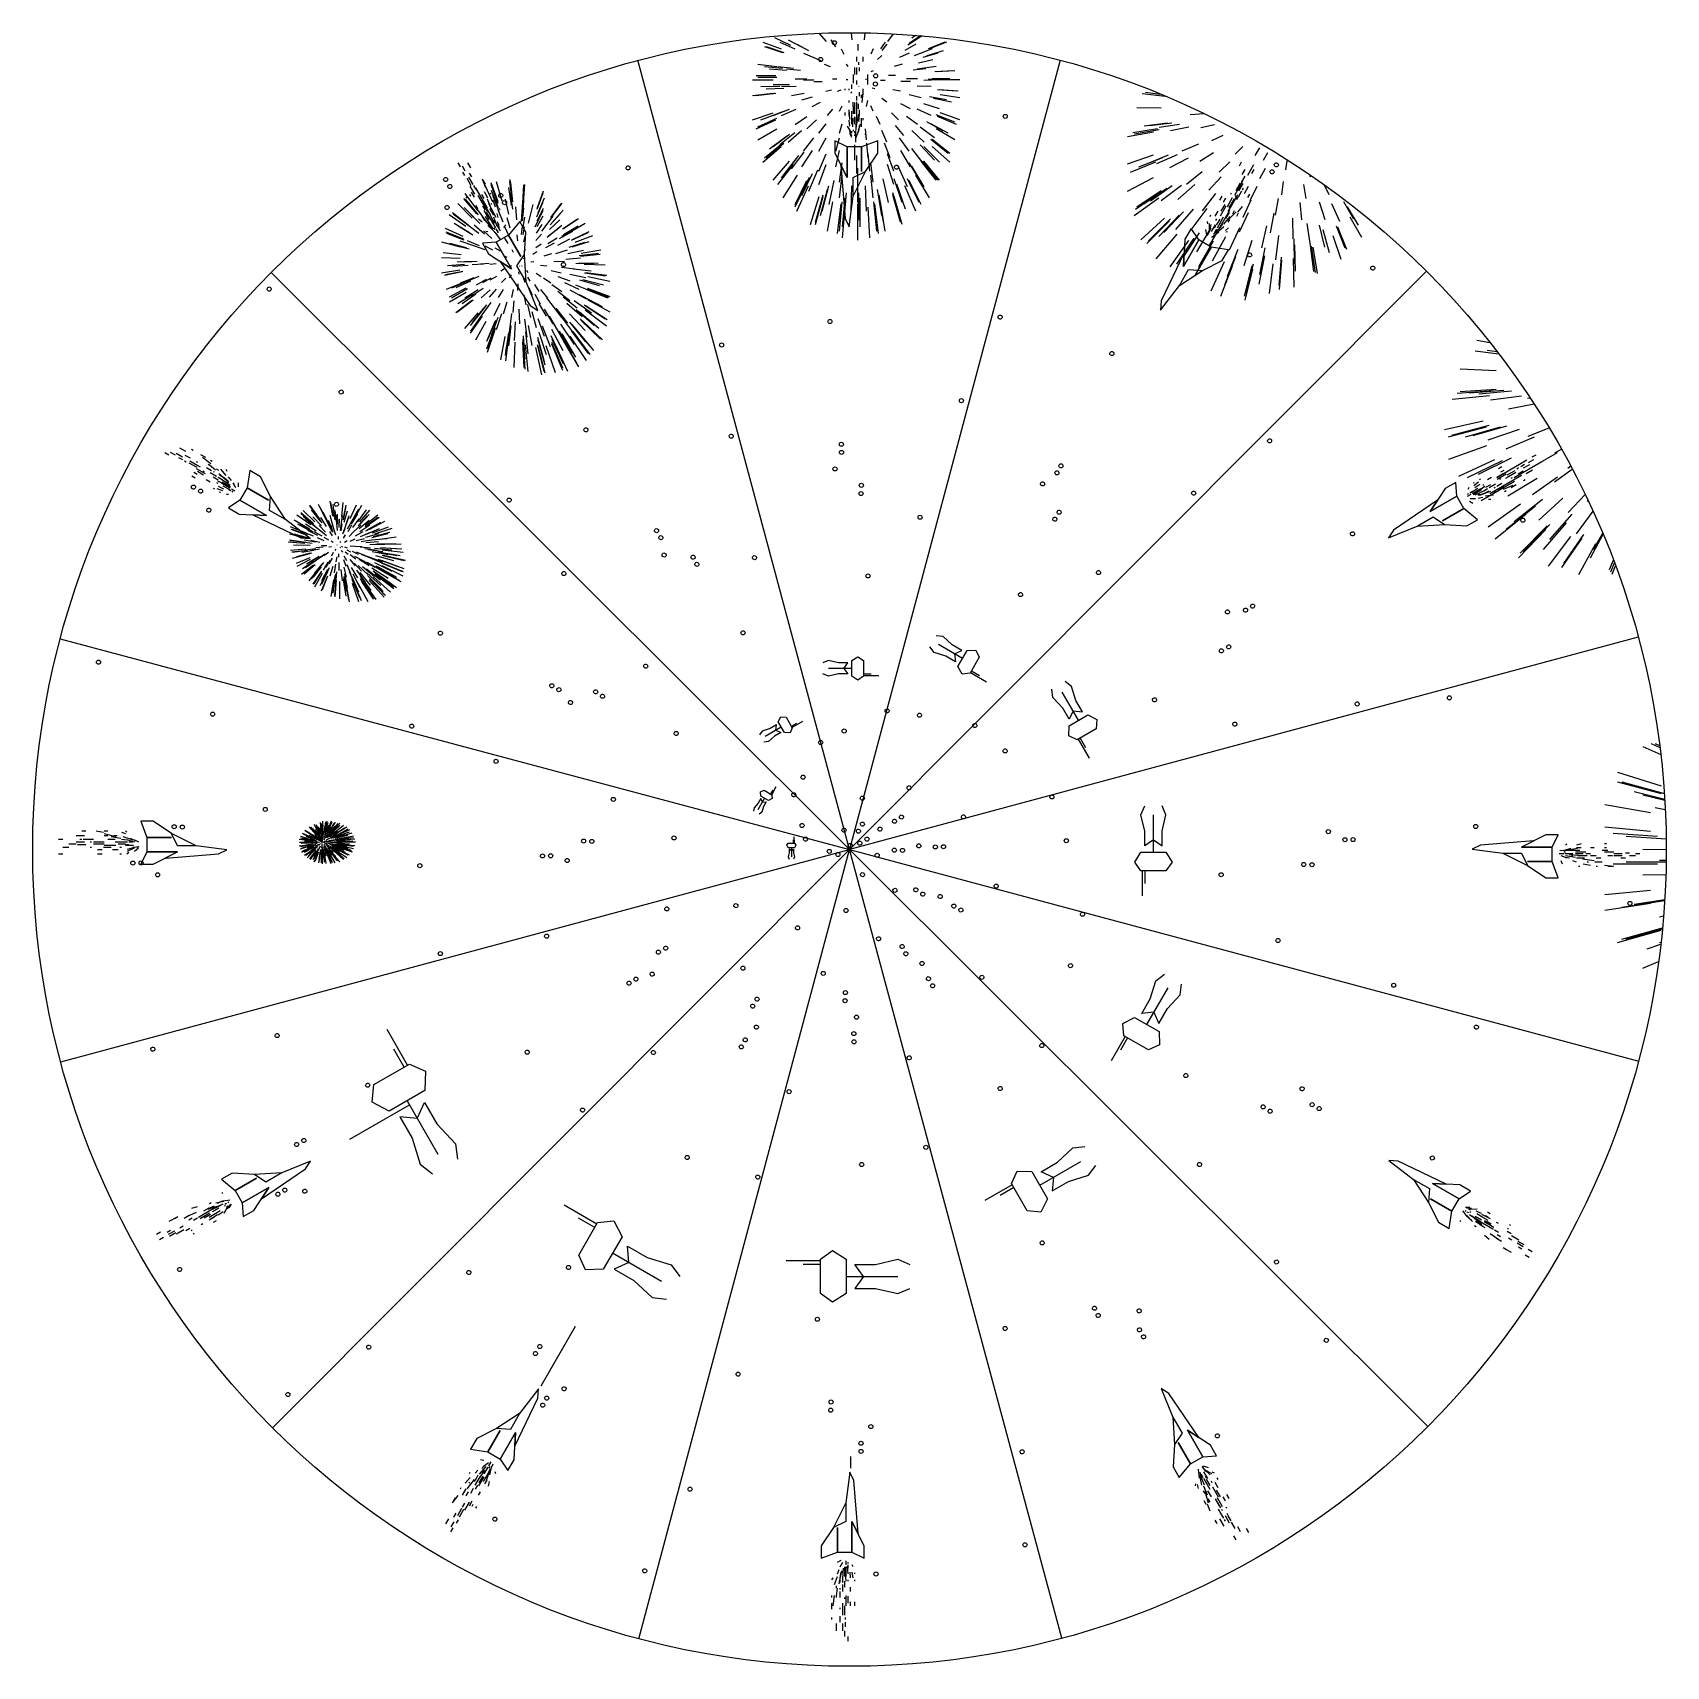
# Model space of a CAD drawing. Header units: inches. Extents: x -1.04 to 1.04, y -1.04 to 1.04.
import ezdxf

# ---------------------------------------------------------------- set-up
doc = ezdxf.new("R2010")
doc.units = ezdxf.units.IN
doc.header["$MEASUREMENT"] = 0

msp = doc.modelspace()

# ---------------------------------------------------------------- linework, layer by layer
at = {"color": 7, "linetype": 'Continuous'}
for p, q in [((-0.1103, 1.0265), (-0.0868, 1.018)), ((-0.1082, 1.0208), (-0.0851, 1.0133)), ((-0.106, 1.0208), (-0.0834, 1.0133)), ((-0.0952, 1.0321), (-0.0748, 1.0224)), ((-0.0887, 1.0265), (-0.0695, 1.018)), ((-0.078, 1.0293), (-0.061, 1.0202)), ((-0.067, 1.0236), (-0.0522, 1.0158)), ((-0.0389, 1.0377), (-0.0298, 1.0271)), ((-0.0239, 1.0293), (-0.0176, 1.0202)), ((-0.0107, 1.018), (-0.0072, 1.0111)), ((0.0023, 1.0384), (0.0031, 1.0293)), ((0.0107, 1.0236), (0.0107, 1.0158)), ((0.0193, 1.0382), (0.0185, 1.0293)), ((0.0302, 1.018), (0.0273, 1.0111)), ((0.0453, 1.0265), (0.0394, 1.018)), ((0.0474, 1.0236), (0.0411, 1.0158)), ((0.0556, 1.0369), (0.0482, 1.0271)), ((0.067, 1.0362), (0.0667, 1.0359)), ((0.0843, 1.0236), (0.0704, 1.0158)), ((0.0922, 1.0343), (0.0742, 1.0224)), ((0.0902, 1.0345), (0.0758, 1.0246)), ((0.0838, 1.035), (0.0792, 1.0315)), ((0.105, 1.018), (0.0821, 1.0089)), ((0.1211, 1.0265), (0.1, 1.018)), ((0.1233, 1.0265), (0.1015, 1.018)), ((0, 0), (-0.2689, 1.0036)), ((-0.1166, 0.9982), (-0.0922, 0.9953)), ((-0.0585, 1.0123), (-0.0453, 1.0067)), ((-0.0453, 1.0067), (-0.0348, 1.002)), ((-0.0323, 0.9982), (-0.0245, 0.9953)), ((-0.0044, 0.9982), (-0.0021, 0.9953)), ((0.2677, 1.0033), (0, 0)), ((0.0091, 1.0075), (0.0091, 1.0017)), ((0.0091, 1.0075), (0.0091, 1.0017)), ((0.0113, 1.001), (0.0113, 0.9976)), ((0.0171, 1.0075), (0.0171, 1.0017)), ((0.0411, 1.0095), (0.0358, 1.0045)), ((0.067, 0.9982), (0.0566, 0.9953)), ((0.0758, 1.0123), (0.0635, 1.0067)), ((0.106, 1.0038), (0.0877, 0.9998)), ((0.1123, 1.0123), (0.0931, 1.0067)), ((0.1189, 1.0152), (0.0981, 1.0089)), ((-0.1232, 0.9784), (-0.0972, 0.9784)), ((-0.1188, 0.984), (-0.0937, 0.984)), ((-0.1166, 0.9818), (-0.0922, 0.9818)), ((-0.1082, 0.9953), (-0.0851, 0.9931)), ((-0.1015, 0.9925), (-0.0799, 0.9906)), ((-0.0909, 0.9953), (-0.0713, 0.9931)), ((-0.0799, 0.9925), (-0.0625, 0.9906)), ((-0.0692, 0.9799), (-0.0541, 0.9799)), ((-0.0585, 0.9784), (-0.0453, 0.9784)), ((-0.0453, 0.9765), (-0.0348, 0.9765)), ((-0.0218, 0.9799), (-0.016, 0.9799)), ((-0.0044, 0.979), (-0.0021, 0.979)), ((0.0048, 0.9851), (0.0048, 0.9744)), ((0.0065, 0.9942), (0.0065, 0.9851)), ((0.0091, 0.9942), (0.0091, 0.9851)), ((0.0091, 0.9777), (0.0091, 0.9727)), ((0.0124, 0.9942), (0.0124, 0.9893)), ((0.0218, 0.979), (0.0205, 0.979)), ((0.023, 0.9851), (0.023, 0.9744)), ((0.023, 0.9777), (0.023, 0.9727)), ((0.0302, 0.9897), (0.0273, 0.9884)), ((0.0453, 0.9777), (0.0394, 0.9777)), ((0.0585, 0.984), (0.0497, 0.984)), ((0.0776, 0.9765), (0.0654, 0.9765)), ((0.0864, 0.9799), (0.0723, 0.9799)), ((0.0972, 0.9925), (0.0809, 0.9906)), ((0.1103, 0.9953), (0.0861, 0.9919)), ((0.1144, 0.9784), (0.0947, 0.9777)), ((0.1211, 0.979), (0.1, 0.979)), ((0.1277, 0.9799), (0.105, 0.9799)), ((0.1317, 0.9897), (0.1085, 0.9884)), ((0.1339, 0.9897), (0.1103, 0.9884)), ((0.1402, 0.9784), (0.1144, 0.9784)), ((-0.1232, 0.9586), (-0.0972, 0.9614)), ((-0.1211, 0.9586), (-0.0956, 0.9614)), ((-0.1188, 0.9586), (-0.0937, 0.9614)), ((-0.1126, 0.9699), (-0.0887, 0.9705)), ((-0.106, 0.9671), (-0.0834, 0.968)), ((-0.0972, 0.9727), (-0.0763, 0.9727)), ((-0.0864, 0.9699), (-0.0679, 0.9705)), ((-0.0736, 0.9586), (-0.0575, 0.9614)), ((-0.0607, 0.9529), (-0.0472, 0.9567)), ((-0.0302, 0.9642), (-0.023, 0.9658)), ((-0.0151, 0.9642), (-0.0107, 0.9658)), ((-0.0061, 0.9669), (-0.0061, 0.9653)), ((-0.0008, 0.9669), (-0.0008, 0.9653)), ((0.0021, 0.9614), (0.0031, 0.9636)), ((0.0025, 0.9727), (0.0025, 0.9669)), ((0.0091, 0.9578), (0.0091, 0.952)), ((0.0119, 0.9699), (0.0119, 0.9705)), ((0.0124, 0.9628), (0.0124, 0.9578)), ((0.0151, 0.9557), (0.0151, 0.9592)), ((0.0171, 0.9628), (0.0157, 0.9495)), ((0.0171, 0.9669), (0.0171, 0.9595)), ((0.0323, 0.9671), (0.0289, 0.968)), ((0.0648, 0.9642), (0.055, 0.9658)), ((0.0909, 0.9557), (0.0758, 0.9592)), ((0.1038, 0.9699), (0.0861, 0.9705)), ((0.1233, 0.9529), (0.1015, 0.9567)), ((0.1362, 0.9642), (0.1119, 0.9658)), ((0.138, 0.9642), (0.1138, 0.9658)), ((0.1402, 0.9557), (0.1153, 0.9592)), ((0.3719, 0.9612), (0.4013, 0.9577)), ((0.3764, 0.9626), (0.3948, 0.9604)), ((-0.1232, 0.9274), (-0.0972, 0.9366)), ((-0.1126, 0.9274), (-0.0887, 0.9366)), ((-0.106, 0.9303), (-0.0834, 0.9388)), ((-0.0972, 0.9331), (-0.0763, 0.941)), ((-0.0864, 0.9331), (-0.0679, 0.941)), ((-0.0474, 0.9444), (-0.0368, 0.9501)), ((-0.028, 0.9331), (-0.021, 0.941)), ((-0.0129, 0.9388), (-0.0092, 0.9454)), ((-0.0061, 0.9371), (-0.0061, 0.933)), ((-0.0008, 0.952), (-0.0008, 0.9495)), ((-0.0008, 0.9404), (-0.0002, 0.928)), ((-0.0008, 0.9371), (-0.0008, 0.933)), ((0.0025, 0.9388), (0.0025, 0.9313)), ((0.0048, 0.9446), (0.0047, 0.9501)), ((0.0048, 0.9446), (0.0048, 0.9354)), ((0.0048, 0.9446), (0.0048, 0.9354)), ((0.0048, 0.9446), (0.0048, 0.9388)), ((0.0065, 0.9495), (0.0065, 0.9446)), ((0.0065, 0.9495), (0.0065, 0.9446)), ((0.0065, 0.9446), (0.0065, 0.9354)), ((0.0114, 0.9346), (0.0081, 0.9181)), ((0.0091, 0.9346), (0.0081, 0.9181)), ((0.0091, 0.9504), (0.0091, 0.9404)), ((0.0091, 0.9504), (0.0091, 0.9404)), ((0.0091, 0.9495), (0.0091, 0.9346)), ((0.0091, 0.9404), (0.0091, 0.9371)), ((0.0113, 0.9416), (0.0113, 0.9479)), ((0.0124, 0.9354), (0.0114, 0.9255)), ((0.0124, 0.9404), (0.0124, 0.9371)), ((0.0124, 0.9371), (0.0124, 0.933)), ((0.023, 0.952), (0.0214, 0.9446)), ((0.0302, 0.9388), (0.0273, 0.9454)), ((0.0474, 0.9501), (0.0411, 0.9545)), ((0.0625, 0.9274), (0.0532, 0.9366)), ((0.0776, 0.9416), (0.0654, 0.9479)), ((0.1038, 0.9331), (0.0861, 0.941)), ((0.1144, 0.9416), (0.0947, 0.9479)), ((0.1295, 0.9501), (0.1069, 0.9545)), ((0.1402, 0.9274), (0.1153, 0.9366)), ((0.3652, 0.9433), (0.396, 0.9428)), ((0.433, 0.9344), (0.4507, 0.9355)), ((-0.1188, 0.9161), (-0.0937, 0.9274)), ((-0.1166, 0.9189), (-0.0922, 0.9296)), ((-0.1166, 0.902), (-0.0922, 0.9161)), ((-0.078, 0.8991), (-0.061, 0.9139)), ((-0.0692, 0.9218), (-0.0541, 0.9318)), ((-0.0541, 0.9161), (-0.0419, 0.9274)), ((-0.039, 0.9105), (-0.0298, 0.9227)), ((-0.0129, 0.9105), (-0.0092, 0.9227)), ((-0.0028, 0.9197), (0.0025, 0.9106)), ((-0.0008, 0.9272), (-0.0002, 0.9197)), ((0.0025, 0.9313), (0.0025, 0.9222)), ((0.0044, 0.9189), (0.0047, 0.9296)), ((0.0048, 0.9147), (0.0048, 0.9131)), ((0.0065, 0.9313), (0.0065, 0.9222)), ((0.0091, 0.928), (0.0081, 0.9147)), ((0.0082, 0.8991), (0.0082, 0.9139)), ((0.0137, 0.9222), (0.0104, 0.9123)), ((0.0124, 0.9181), (0.0114, 0.9131)), ((0.0124, 0.9205), (0.0124, 0.9181)), ((0.0151, 0.9189), (0.0151, 0.9296)), ((0.0171, 0.9296), (0.0171, 0.9272)), ((0.0218, 0.902), (0.0205, 0.9161)), ((0.039, 0.9218), (0.0343, 0.9318)), ((0.0474, 0.8991), (0.0411, 0.9139)), ((0.0692, 0.9076), (0.0585, 0.9205)), ((0.0864, 0.9218), (0.0723, 0.9318)), ((0.095, 0.8991), (0.0792, 0.9139)), ((0.1082, 0.9048), (0.0897, 0.9183)), ((0.1189, 0.9133), (0.0981, 0.9252)), ((0.1254, 0.9105), (0.1035, 0.9227)), ((0.1339, 0.9246), (0.1103, 0.934)), ((0.1339, 0.902), (0.1103, 0.9161)), ((0.1362, 0.9218), (0.1119, 0.9318)), ((0.3601, 0.9113), (0.3916, 0.9164)), ((0.3625, 0.9099), (0.3936, 0.9152)), ((0.3748, 0.9201), (0.4042, 0.9236)), ((0.3818, 0.9205), (0.4099, 0.9239)), ((0.3936, 0.9181), (0.4197, 0.9219)), ((0.408, 0.9142), (0.4315, 0.9187)), ((0.4467, 0.918), (0.4639, 0.9218)), ((-0.1103, 0.8737), (-0.0868, 0.8935)), ((-0.1082, 0.8793), (-0.0851, 0.8979)), ((-0.106, 0.8793), (-0.0834, 0.8979)), ((-0.1015, 0.8906), (-0.0799, 0.907)), ((-0.0972, 0.8935), (-0.0763, 0.9092)), ((-0.0887, 0.8963), (-0.0695, 0.9114)), ((-0.0585, 0.8878), (-0.0453, 0.9048)), ((-0.039, 0.8878), (-0.0298, 0.9048)), ((-0.0031, 0.8931), (-0.0187, 0.9009)), ((-0.0187, 0.9009), (-0.0187, 0.8853)), ((-0.0172, 0.8878), (-0.0126, 0.9048)), ((0.0151, 0.8931), (-0.0031, 0.8931)), ((-0.0031, 0.8931), (-0.0031, 0.8541)), ((-0.0031, 0.8541), (-0.0031, 0.8931)), ((-0.0002, 0.9131), (0.0025, 0.9073)), ((-0.0002, 0.9106), (0.0025, 0.9056)), ((0.0025, 0.9131), (0.0025, 0.9106)), ((0.0065, 0.9131), (0.0065, 0.9106)), ((0.0065, 0.9089), (0.0065, 0.9073)), ((0.0067, 0.8765), (0.0067, 0.8957)), ((0.0091, 0.9073), (0.0081, 0.9048)), ((0.0091, 0.9073), (0.0081, 0.9048)), ((0.0114, 0.9131), (0.0091, 0.9073)), ((0.036, 0.9009), (0.0151, 0.8931)), ((0.0151, 0.8931), (0.0151, 0.8619)), ((0.0151, 0.8619), (0.0151, 0.8931)), ((0.0214, 0.9089), (0.0197, 0.9089)), ((0.0239, 0.8793), (0.022, 0.8979)), ((0.036, 0.8853), (0.036, 0.9009)), ((0.0519, 0.8793), (0.0446, 0.8979)), ((0.0758, 0.8878), (0.0635, 0.9048)), ((0.1082, 0.8765), (0.0897, 0.8957)), ((0.1144, 0.8737), (0.0947, 0.8935)), ((0.1254, 0.885), (0.1035, 0.9026)), ((0.1277, 0.885), (0.105, 0.9026)), ((0.1277, 0.8737), (0.105, 0.8935)), ((0.3536, 0.9065), (0.3864, 0.9122)), ((0.4228, 0.8883), (0.4439, 0.897)), ((0.4605, 0.9012), (0.4752, 0.908)), ((0.4903, 0.884), (0.5002, 0.8935)), ((-0.4978, 0.8728), (-0.4949, 0.8678)), ((-0.4858, 0.8731), (-0.482, 0.8666)), ((-0.0972, 0.851), (-0.0763, 0.8752)), ((-0.0864, 0.8539), (-0.0679, 0.8774)), ((-0.0821, 0.8595), (-0.0645, 0.8822)), ((-0.0736, 0.8652), (-0.0575, 0.8866)), ((-0.0607, 0.868), (-0.0472, 0.8888)), ((-0.039, 0.8624), (-0.0298, 0.8844)), ((-0.0187, 0.8853), (-0.0031, 0.8541)), ((-0.0172, 0.868), (-0.0126, 0.8888)), ((-0.0129, 0.8482), (-0.0092, 0.873)), ((0.0094, 0.8595), (0.0094, 0.8822)), ((0.0204, 0.8619), (0.036, 0.8853)), ((0.0258, 0.8624), (0.0239, 0.8844)), ((0.0302, 0.8482), (0.0273, 0.873)), ((0.0562, 0.8624), (0.0482, 0.8844)), ((0.0776, 0.868), (0.0654, 0.8888)), ((0.0909, 0.8482), (0.0758, 0.873)), ((0.095, 0.8708), (0.0792, 0.8913)), ((0.1103, 0.851), (0.0912, 0.8752)), ((0.1123, 0.851), (0.0931, 0.8752)), ((0.1144, 0.851), (0.0947, 0.8752)), ((0.3536, 0.8716), (0.3864, 0.8832)), ((0.3574, 0.8609), (0.3893, 0.8743)), ((0.3574, 0.8609), (0.3893, 0.8743)), ((0.3678, 0.8678), (0.3983, 0.8799)), ((0.3768, 0.8714), (0.4056, 0.883)), ((0.3905, 0.872), (0.4169, 0.8837)), ((0.4072, 0.8668), (0.4308, 0.8793)), ((0.4455, 0.8752), (0.4627, 0.8862)), ((0.4701, 0.861), (0.4835, 0.8742)), ((0.4981, 0.8737), (0.4952, 0.8686)), ((0.5158, 0.8821), (0.5216, 0.8921)), ((0.5261, 0.8762), (0.5318, 0.8862)), ((0.5549, 0.864), (0.5563, 0.8756)), ((-0.4926, 0.8691), (-0.4889, 0.8626)), ((-0.4926, 0.8691), (-0.4889, 0.8626)), ((-0.4918, 0.861), (-0.4893, 0.8567)), ((-0.4866, 0.8534), (-0.4813, 0.8441)), ((-0.4844, 0.8547), (-0.479, 0.8454)), ((-0.4836, 0.86), (-0.4807, 0.855)), ((-0.4669, 0.8524), (-0.4626, 0.8415)), ((-0.4318, 0.8518), (-0.4288, 0.8266)), ((-0.0909, 0.8454), (-0.0713, 0.8708)), ((-0.0909, 0.8454), (-0.0713, 0.8708)), ((-0.0843, 0.8284), (-0.066, 0.8573)), ((-0.0648, 0.8256), (-0.0507, 0.8548)), ((-0.0607, 0.8312), (-0.0472, 0.8595)), ((-0.0519, 0.8369), (-0.0402, 0.8639)), ((-0.039, 0.8454), (-0.0298, 0.8708)), ((-0.0129, 0.8284), (-0.0092, 0.8573)), ((-0.0031, 0.8541), (-0.0109, 0.8697)), ((-0.0109, 0.8697), (-0.0057, 0.802)), ((0.0047, 0.8541), (0.0204, 0.8619)), ((0.0047, 0.8306), (0.0204, 0.8619)), ((0.0047, 0.8306), (0.0047, 0.8541)), ((0.0104, 0.8397), (0.0104, 0.8661)), ((0.0104, 0.8227), (0.0104, 0.8526)), ((0.0302, 0.8284), (0.0273, 0.8573)), ((0.0497, 0.8227), (0.0428, 0.8526)), ((0.0562, 0.8454), (0.0482, 0.8708)), ((0.067, 0.8227), (0.0566, 0.8526)), ((0.0736, 0.8425), (0.062, 0.8686)), ((0.0887, 0.8227), (0.0738, 0.8526)), ((0.095, 0.8425), (0.0792, 0.8686)), ((0.1015, 0.8284), (0.0843, 0.8573)), ((0.3533, 0.8371), (0.3863, 0.8543)), ((0.4284, 0.8456), (0.4485, 0.8618)), ((0.4569, 0.8381), (0.4726, 0.8552)), ((0.5024, 0.8559), (0.4978, 0.848)), ((0.5026, 0.8643), (0.4989, 0.8579)), ((0.5064, 0.8574), (0.5142, 0.871)), ((0.5141, 0.8644), (0.5112, 0.8594)), ((0.5218, 0.8529), (0.5288, 0.8662)), ((0.5861, 0.8548), (0.5852, 0.8578)), ((-0.4888, 0.8339), (-0.4727, 0.8125)), ((-0.483, 0.8326), (-0.4818, 0.8304)), ((-0.4827, 0.8433), (-0.4769, 0.8332)), ((-0.481, 0.8356), (-0.4773, 0.8292)), ((-0.4781, 0.844), (-0.4752, 0.839)), ((-0.4755, 0.8415), (-0.4623, 0.8186)), ((-0.4744, 0.8395), (-0.4614, 0.817)), ((-0.4733, 0.8377), (-0.4607, 0.8158)), ((-0.4723, 0.8312), (-0.4603, 0.8105)), ((-0.4678, 0.8327), (-0.4649, 0.8277)), ((-0.4661, 0.8509), (-0.4632, 0.8459)), ((-0.4648, 0.8477), (-0.4539, 0.8234)), ((-0.4646, 0.8365), (-0.4601, 0.8286)), ((-0.4617, 0.8315), (-0.4609, 0.83)), ((-0.4566, 0.8344), (-0.4557, 0.833)), ((-0.456, 0.8454), (-0.447, 0.8216)), ((-0.4558, 0.8478), (-0.4469, 0.8237)), ((-0.4556, 0.8381), (-0.4467, 0.8163)), ((-0.4539, 0.8319), (-0.4457, 0.8115)), ((-0.449, 0.8494), (-0.4419, 0.8245)), ((-0.4333, 0.8414), (-0.43, 0.8188)), ((-0.4321, 0.8493), (-0.4291, 0.8248)), ((-0.4313, 0.8351), (-0.4285, 0.8139)), ((-0.431, 0.8475), (-0.4282, 0.8232)), ((-0.4147, 0.8324), (-0.4162, 0.8118)), ((-0.4145, 0.8448), (-0.4159, 0.8212)), ((-0.414, 0.8376), (-0.4158, 0.8158)), ((-0.4132, 0.8455), (-0.4148, 0.8218)), ((-0.3898, 0.8345), (-0.3974, 0.8135)), ((-0.3896, 0.837), (-0.3972, 0.8156)), ((-0.0692, 0.8199), (-0.0541, 0.8504)), ((-0.0692, 0.8171), (-0.0541, 0.8482)), ((-0.067, 0.8114), (-0.0522, 0.8435)), ((-0.0434, 0.7973), (-0.0333, 0.8322)), ((-0.0368, 0.8058), (-0.028, 0.8391)), ((-0.0346, 0.8114), (-0.0264, 0.8435)), ((-0.026, 0.8199), (-0.0195, 0.8504)), ((-0.0067, 0.8001), (-0.0038, 0.8347)), ((0.0021, 0.8114), (0.0031, 0.8435)), ((0.0119, 0.8001), (0.0119, 0.8347)), ((0.0218, 0.8114), (0.0205, 0.8435)), ((0.0411, 0.8058), (0.0358, 0.8391)), ((0.0431, 0.7973), (0.0377, 0.8322)), ((0.0648, 0.8001), (0.055, 0.8347)), ((0.0648, 0.7973), (0.055, 0.8322)), ((0.0713, 0.8142), (0.06, 0.846)), ((0.0843, 0.8114), (0.0704, 0.8435)), ((0.0909, 0.8199), (0.0758, 0.8504)), ((0.3635, 0.8139), (0.3945, 0.8351)), ((0.3652, 0.817), (0.396, 0.8378)), ((0.3741, 0.8207), (0.4034, 0.8408)), ((0.3828, 0.8245), (0.4104, 0.844)), ((0.3963, 0.8252), (0.422, 0.8445)), ((0.4173, 0.8263), (0.4391, 0.8455)), ((0.4488, 0.8121), (0.4657, 0.8338)), ((0.4813, 0.8111), (0.4935, 0.8323)), ((0.4852, 0.8342), (0.4844, 0.8328)), ((0.4897, 0.832), (0.5002, 0.8501)), ((0.491, 0.8309), (0.4902, 0.8295)), ((0.4935, 0.8419), (0.491, 0.8376)), ((0.4964, 0.8469), (0.4927, 0.8405)), ((0.4984, 0.8371), (0.4939, 0.8292)), ((0.5001, 0.8467), (0.4947, 0.8374)), ((0.5001, 0.8467), (0.4947, 0.8374)), ((0.5005, 0.8407), (0.4992, 0.8386)), ((0.507, 0.8427), (0.5016, 0.8334)), ((0.5084, 0.8333), (0.5059, 0.829)), ((0.5094, 0.825), (0.5183, 0.8432)), ((0.5498, 0.8323), (0.5519, 0.8492)), ((0.5805, 0.8275), (0.5775, 0.8453)), ((0.6097, 0.8323), (0.604, 0.8446)), ((-0.498, 0.8211), (-0.4797, 0.8027)), ((-0.4907, 0.8277), (-0.4741, 0.808)), ((-0.4897, 0.816), (-0.4735, 0.7991)), ((-0.4884, 0.8266), (-0.4722, 0.807)), ((-0.4876, 0.8299), (-0.4864, 0.8278)), ((-0.4851, 0.8115), (-0.4701, 0.7956)), ((-0.4752, 0.8189), (-0.4727, 0.8146)), ((-0.4731, 0.8133), (-0.4611, 0.7971)), ((-0.4679, 0.826), (-0.4568, 0.8067)), ((-0.4679, 0.826), (-0.4641, 0.8196)), ((-0.4664, 0.8183), (-0.4635, 0.8133)), ((-0.4664, 0.8183), (-0.4635, 0.8133)), ((-0.4649, 0.8124), (-0.4612, 0.806)), ((-0.462, 0.816), (-0.4558, 0.8053)), ((-0.462, 0.816), (-0.4558, 0.8053)), ((-0.4618, 0.8104), (-0.4568, 0.8018)), ((-0.4608, 0.8272), (-0.4551, 0.8133)), ((-0.4603, 0.8131), (-0.4583, 0.8096)), ((-0.4591, 0.8214), (-0.4494, 0.8039)), ((-0.4591, 0.811), (-0.4517, 0.7961)), ((-0.4575, 0.8148), (-0.4554, 0.8112)), ((-0.4559, 0.8214), (-0.4551, 0.82)), ((-0.4554, 0.8112), (-0.4525, 0.8062)), ((-0.4535, 0.8257), (-0.4503, 0.817)), ((-0.4472, 0.8137), (-0.4405, 0.7978)), ((-0.4454, 0.8151), (-0.4446, 0.8136)), ((-0.4377, 0.8266), (-0.4335, 0.8076)), ((-0.4245, 0.8169), (-0.4235, 0.8004)), ((-0.4157, 0.8233), (-0.4174, 0.7985)), ((-0.4145, 0.8155), (-0.416, 0.7993)), ((-0.4143, 0.8251), (-0.4159, 0.8066)), ((-0.4024, 0.8198), (-0.4085, 0.7962)), ((-0.3899, 0.8123), (-0.4001, 0.7911)), ((-0.3901, 0.8221), (-0.3978, 0.804)), ((-0.3896, 0.8149), (-0.3975, 0.7988)), ((-0.3881, 0.828), (-0.396, 0.8088)), ((-0.3669, 0.8208), (-0.3802, 0.8033)), ((-0.3657, 0.8216), (-0.3792, 0.8039)), ((-0.3642, 0.8126), (-0.378, 0.7971)), ((-0.0497, 0.7944), (-0.0384, 0.83)), ((-0.0434, 0.7944), (-0.0333, 0.83)), ((-0.028, 0.786), (-0.021, 0.8234)), ((-0.0151, 0.7831), (-0.0107, 0.8209)), ((-0.0129, 0.786), (-0.0092, 0.8234)), ((-0.0088, 0.7916), (-0.0057, 0.8278)), ((-0.0088, 0.7775), (-0.0057, 0.8164)), ((-0.0005, 0.7916), (0.0047, 0.8306)), ((0.0104, 0.7746), (0.0104, 0.8142)), ((0.0107, 0.7831), (0.0107, 0.8209)), ((0.0107, 0.7803), (0.0107, 0.8186)), ((0.0135, 0.7916), (0.0135, 0.8278)), ((0.0258, 0.7775), (0.0239, 0.8164)), ((0.0346, 0.786), (0.0308, 0.8234)), ((0.0369, 0.7831), (0.0323, 0.8209)), ((0.0453, 0.786), (0.0394, 0.8234)), ((0.067, 0.7944), (0.0566, 0.83)), ((0.362, 0.8059), (0.3934, 0.8284)), ((0.3995, 0.7843), (0.4245, 0.8105)), ((0.4149, 0.7882), (0.4375, 0.8139)), ((0.4358, 0.7895), (0.4547, 0.8148)), ((0.4683, 0.8115), (0.4646, 0.805)), ((0.469, 0.7876), (0.4834, 0.8127)), ((0.4732, 0.8306), (0.4703, 0.8256)), ((0.4786, 0.818), (0.4711, 0.8051)), ((0.477, 0.8199), (0.472, 0.8113)), ((0.4778, 0.828), (0.4749, 0.823)), ((0.4866, 0.8286), (0.48, 0.8172)), ((0.4812, 0.8193), (0.48, 0.8172)), ((0.4915, 0.8105), (0.4806, 0.7996)), ((0.4889, 0.8273), (0.4823, 0.8158)), ((0.4873, 0.8244), (0.4827, 0.8166)), ((0.4892, 0.8119), (0.4867, 0.8076)), ((0.493, 0.8278), (0.4918, 0.8257)), ((0.4939, 0.8292), (0.493, 0.8278)), ((0.4993, 0.8175), (0.4933, 0.8104)), ((0.5005, 0.804), (0.5107, 0.8259)), ((0.5416, 0.8064), (0.5452, 0.8277)), ((0.5749, 0.8005), (0.5729, 0.8226)), ((0.6047, 0.8006), (0.5975, 0.8229)), ((0.6233, 0.7984), (0.6133, 0.821)), ((0.6413, 0.8012), (0.6283, 0.8232)), ((0.6469, 0.7936), (0.633, 0.8169)), ((-0.5138, 0.7898), (-0.4915, 0.7796)), ((-0.5089, 0.8073), (-0.4878, 0.7926)), ((-0.5048, 0.8097), (-0.4848, 0.7943)), ((-0.5038, 0.8079), (-0.484, 0.7931)), ((-0.5025, 0.7963), (-0.4831, 0.7844)), ((-0.4966, 0.7926), (-0.4787, 0.7815)), ((-0.487, 0.7954), (-0.4714, 0.7837)), ((-0.477, 0.7941), (-0.4639, 0.7825)), ((-0.4715, 0.8019), (-0.4668, 0.7979)), ((-0.4669, 0.8046), (-0.464, 0.7996)), ((-0.4638, 0.8006), (-0.4549, 0.7905)), ((-0.4632, 0.8096), (-0.4583, 0.8009)), ((-0.4632, 0.8096), (-0.4583, 0.8009)), ((-0.4632, 0.8048), (-0.4586, 0.7969)), ((-0.4607, 0.8082), (-0.4518, 0.7933)), ((-0.4597, 0.7934), (-0.4528, 0.7869)), ((-0.4586, 0.7969), (-0.4531, 0.7886)), ((-0.4552, 0.7989), (-0.4502, 0.7903)), ((-0.4549, 0.7905), (-0.4541, 0.789)), ((-0.4529, 0.8002), (-0.4521, 0.7988)), ((-0.4525, 0.8043), (-0.4483, 0.7923)), ((-0.4521, 0.7902), (-0.4508, 0.788)), ((-0.4511, 0.7992), (-0.4439, 0.7866)), ((-0.4485, 0.8085), (-0.4471, 0.8035)), ((-0.4479, 0.7983), (-0.4463, 0.7935)), ((-0.4463, 0.7954), (-0.4463, 0.7935)), ((-0.4463, 0.7935), (-0.4454, 0.7873)), ((-0.4371, 0.7941), (-0.4397, 0.7906)), ((-0.4384, 0.7918), (-0.4334, 0.781)), ((-0.4355, 0.8034), (-0.4317, 0.7903)), ((-0.4193, 0.7982), (-0.4334, 0.781)), ((-0.4115, 0.7847), (-0.4193, 0.7982)), ((-0.4161, 0.7924), (-0.4173, 0.7819)), ((-0.4137, 0.7915), (-0.4152, 0.7814)), ((-0.4133, 0.804), (-0.4151, 0.7906)), ((-0.3912, 0.7946), (-0.3985, 0.7836)), ((-0.3899, 0.8052), (-0.3975, 0.7917)), ((-0.3772, 0.8051), (-0.3916, 0.7862)), ((-0.3659, 0.7932), (-0.3842, 0.7782)), ((-0.3696, 0.7897), (-0.3825, 0.7799)), ((-0.3684, 0.8003), (-0.3813, 0.788)), ((-0.3672, 0.8084), (-0.3806, 0.7939)), ((-0.3486, 0.7892), (-0.3662, 0.7791)), ((-0.3461, 0.8009), (-0.3648, 0.7884)), ((-0.3447, 0.8017), (-0.3636, 0.7891)), ((-0.345, 0.7923), (-0.3636, 0.7816)), ((-0.3359, 0.7959), (-0.3565, 0.784)), ((-0.0057, 0.802), (-0.0005, 0.7916)), ((0.3705, 0.7749), (0.4006, 0.8025)), ((0.3781, 0.7705), (0.4067, 0.7991)), ((0.38, 0.7738), (0.4082, 0.8018)), ((0.3932, 0.7791), (0.4192, 0.8063)), ((0.4343, 0.7896), (0.4265, 0.776)), ((0.4439, 0.775), (0.4343, 0.7896)), ((0.4417, 0.7599), (0.4598, 0.7901)), ((0.4546, 0.7984), (0.4551, 0.7952)), ((0.4571, 0.796), (0.4571, 0.7854)), ((0.4593, 0.7947), (0.4571, 0.7854)), ((0.4577, 0.768), (0.474, 0.7964)), ((0.4591, 0.8063), (0.4579, 0.8041)), ((0.4649, 0.7943), (0.4599, 0.7857)), ((0.4649, 0.7924), (0.4637, 0.7902)), ((0.4649, 0.7943), (0.4649, 0.7924)), ((0.4666, 0.8019), (0.4654, 0.7998)), ((0.476, 0.7917), (0.4661, 0.7831)), ((0.4709, 0.8014), (0.4663, 0.7935)), ((0.4709, 0.8014), (0.4663, 0.7935)), ((0.4711, 0.7965), (0.4674, 0.79)), ((0.474, 0.7948), (0.4694, 0.7889)), ((0.4752, 0.8037), (0.4703, 0.795)), ((0.4835, 0.8046), (0.4755, 0.7949)), ((0.4817, 0.7904), (0.4778, 0.7869)), ((0.4827, 0.8099), (0.4781, 0.802)), ((0.4806, 0.8063), (0.4789, 0.8034)), ((0.483, 0.8011), (0.4809, 0.7975)), ((0.4829, 0.7623), (0.4961, 0.7909)), ((0.4943, 0.8089), (0.4918, 0.8046)), ((0.4959, 0.785), (0.5071, 0.8099)), ((0.524, 0.7647), (0.5305, 0.7927)), ((0.5351, 0.784), (0.5399, 0.809)), ((0.5641, 0.7762), (0.5636, 0.8026)), ((0.5859, 0.768), (0.5818, 0.7957)), ((0.6044, 0.7658), (0.5976, 0.7938)), ((0.63, 0.7643), (0.6189, 0.7924)), ((0.6324, 0.7629), (0.621, 0.7912)), ((0.6513, 0.7781), (0.6365, 0.804)), ((-0.5187, 0.7724), (-0.495, 0.7663)), ((-0.5132, 0.7854), (-0.4909, 0.7762)), ((-0.5122, 0.7836), (-0.4902, 0.7749)), ((-0.5085, 0.7708), (-0.4875, 0.7652)), ((-0.5037, 0.7688), (-0.4837, 0.7637)), ((-0.4952, 0.7737), (-0.4766, 0.7674)), ((-0.486, 0.7742), (-0.4708, 0.7677)), ((-0.4492, 0.7719), (-0.4667, 0.7709)), ((-0.4667, 0.7709), (-0.4589, 0.7573)), ((-0.4651, 0.7863), (-0.4548, 0.7769)), ((-0.4624, 0.7862), (-0.4598, 0.7857)), ((-0.4528, 0.7869), (-0.4498, 0.7829)), ((-0.4509, 0.7846), (-0.4442, 0.7755)), ((-0.4494, 0.7889), (-0.4469, 0.7846)), ((-0.4334, 0.781), (-0.4492, 0.7719)), ((-0.4492, 0.7719), (-0.4297, 0.7381)), ((-0.4297, 0.7381), (-0.4492, 0.7719)), ((-0.4477, 0.786), (-0.4465, 0.7838)), ((-0.4384, 0.7772), (-0.4344, 0.7703)), ((-0.4334, 0.781), (-0.4178, 0.754)), ((-0.4178, 0.754), (-0.4334, 0.781)), ((-0.4227, 0.7812), (-0.4221, 0.7737)), ((-0.4127, 0.7798), (-0.4146, 0.7726)), ((-0.4133, 0.7566), (-0.4115, 0.7847)), ((-0.3919, 0.7697), (-0.3989, 0.7649)), ((-0.3915, 0.7821), (-0.3986, 0.7743)), ((-0.3756, 0.7709), (-0.3863, 0.7647)), ((-0.3716, 0.777), (-0.3836, 0.77)), ((-0.3559, 0.7758), (-0.3712, 0.768)), ((-0.3523, 0.7857), (-0.369, 0.7761)), ((-0.337, 0.7718), (-0.3569, 0.7653)), ((-0.3328, 0.7841), (-0.3537, 0.7744)), ((-0.3315, 0.7725), (-0.353, 0.7656)), ((-0.3312, 0.785), (-0.3527, 0.775)), ((-0.3269, 0.7803), (-0.3493, 0.7715)), ((0.39, 0.7507), (0.4167, 0.7824)), ((0.4075, 0.7406), (0.4312, 0.774)), ((0.416, 0.7442), (0.4383, 0.7772)), ((0.4242, 0.7527), (0.4451, 0.7841)), ((0.4265, 0.776), (0.4244, 0.7412)), ((0.4439, 0.775), (0.4244, 0.7412)), ((0.4244, 0.7412), (0.4439, 0.775)), ((0.4597, 0.7659), (0.4439, 0.775)), ((0.4441, 0.7412), (0.4629, 0.7738)), ((0.4525, 0.7881), (0.4537, 0.7816)), ((0.4554, 0.7826), (0.4548, 0.7801)), ((0.4571, 0.7854), (0.4552, 0.7808)), ((0.4583, 0.7876), (0.4571, 0.7854)), ((0.4648, 0.781), (0.4603, 0.7778)), ((0.4615, 0.7485), (0.4786, 0.7792)), ((0.4694, 0.7889), (0.4628, 0.7821)), ((0.4697, 0.7848), (0.4631, 0.78)), ((0.4666, 0.7886), (0.4641, 0.7843)), ((0.4807, 0.7852), (0.4784, 0.7846)), ((0.5016, 0.7426), (0.5117, 0.7746)), ((0.5421, 0.7498), (0.5456, 0.7804)), ((0.5656, 0.7447), (0.5654, 0.7762)), ((0.5671, 0.7354), (0.5661, 0.7686)), ((0.6102, 0.7584), (0.6021, 0.7876)), ((0.6249, 0.7499), (0.6148, 0.7803)), ((-0.5185, 0.7527), (-0.4951, 0.7516)), ((-0.5166, 0.7589), (-0.4937, 0.7562)), ((-0.5166, 0.7589), (-0.4937, 0.7562)), ((-0.4895, 0.7477), (-0.4732, 0.7479)), ((-0.4766, 0.7674), (-0.4637, 0.7626)), ((-0.4634, 0.7675), (-0.4538, 0.7625)), ((-0.4589, 0.7573), (-0.4297, 0.7381)), ((-0.4507, 0.765), (-0.4442, 0.7609)), ((-0.4297, 0.7381), (-0.4443, 0.7477)), ((-0.4443, 0.7477), (-0.4059, 0.6917)), ((-0.4392, 0.7546), (-0.4356, 0.753)), ((-0.4293, 0.7627), (-0.4274, 0.7594)), ((-0.4229, 0.742), (-0.4133, 0.7566)), ((-0.4132, 0.7519), (-0.4148, 0.751)), ((-0.4121, 0.7628), (-0.4141, 0.7599)), ((-0.4112, 0.7217), (-0.4133, 0.7566)), ((-0.3973, 0.7598), (-0.4027, 0.7566)), ((-0.379, 0.7574), (-0.3884, 0.7543)), ((-0.3621, 0.7477), (-0.376, 0.7469)), ((-0.359, 0.7618), (-0.3736, 0.7574)), ((-0.342, 0.7518), (-0.3608, 0.7502)), ((-0.3383, 0.7614), (-0.3581, 0.7572)), ((-0.3192, 0.7575), (-0.3437, 0.7546)), ((-0.3168, 0.7565), (-0.3418, 0.7537)), ((-0.3163, 0.7619), (-0.3413, 0.7577)), ((0.4254, 0.7586), (0.3961, 0.6974)), ((0.4244, 0.7412), (0.4254, 0.7586)), ((0.4398, 0.7304), (0.4597, 0.7648)), ((0.4597, 0.7659), (0.4441, 0.7388)), ((0.4441, 0.7388), (0.4597, 0.7659)), ((0.4486, 0.7362), (0.4738, 0.7487)), ((0.4816, 0.7622), (0.4597, 0.7659)), ((0.4598, 0.7104), (0.4768, 0.7477)), ((0.4738, 0.7487), (0.4816, 0.7622)), ((0.4772, 0.7177), (0.4913, 0.7538)), ((0.4804, 0.7287), (0.4941, 0.7631)), ((0.5209, 0.7186), (0.5278, 0.7545)), ((0.5216, 0.7311), (0.5284, 0.765)), ((0.5463, 0.7169), (0.5491, 0.753)), ((0.5468, 0.7121), (0.5497, 0.7491)), ((0.5653, 0.7147), (0.5646, 0.7513)), ((0.5902, 0.7349), (0.5859, 0.768)), ((0.5926, 0.7336), (0.5875, 0.7671)), ((0.595, 0.7322), (0.5895, 0.7659)), ((-0.7351, 0.7335), (0, 0)), ((-0.5186, 0.7333), (-0.4952, 0.7369)), ((-0.515, 0.7302), (-0.4926, 0.7347)), ((-0.5136, 0.7311), (-0.4915, 0.7353)), ((-0.5109, 0.7425), (-0.4894, 0.744)), ((-0.5046, 0.7414), (-0.4847, 0.743)), ((-0.4987, 0.7472), (-0.48, 0.7474)), ((-0.4944, 0.7204), (-0.477, 0.7273)), ((-0.486, 0.7225), (-0.4707, 0.7289)), ((-0.4796, 0.7436), (-0.4659, 0.7446)), ((-0.4689, 0.7446), (-0.4579, 0.7455)), ((-0.4574, 0.7441), (-0.4491, 0.7451)), ((-0.4569, 0.724), (-0.4484, 0.7289)), ((-0.4432, 0.7356), (-0.4384, 0.7384)), ((-0.4323, 0.7266), (-0.4295, 0.7306)), ((-0.4316, 0.7413), (-0.4295, 0.7425)), ((-0.4112, 0.7217), (-0.4229, 0.742)), ((-0.4201, 0.7313), (-0.4204, 0.7342)), ((-0.4192, 0.7416), (-0.4195, 0.7421)), ((-0.4162, 0.741), (-0.4166, 0.7418)), ((-0.4083, 0.7333), (-0.4104, 0.7362)), ((-0.406, 0.7224), (-0.4091, 0.7277)), ((-0.4012, 0.7469), (-0.4051, 0.7467)), ((-0.3919, 0.7278), (-0.3982, 0.7323)), ((-0.3849, 0.7417), (-0.3928, 0.7426)), ((-0.3667, 0.7328), (-0.3793, 0.7357)), ((-0.3549, 0.7223), (-0.3705, 0.7279)), ((-0.349, 0.7379), (-0.3661, 0.7397)), ((-0.335, 0.7266), (-0.3556, 0.731)), ((-0.3286, 0.7351), (-0.3508, 0.7376)), ((-0.325, 0.7447), (-0.3478, 0.7448)), ((-0.3194, 0.7451), (-0.344, 0.7453)), ((-0.3108, 0.743), (-0.3373, 0.7436)), ((-0.31, 0.7288), (-0.3368, 0.7327)), ((-0.3087, 0.7295), (-0.3357, 0.7333)), ((-0.3045, 0.7221), (-0.3326, 0.728)), ((0.7335, 0.7351), (0, 0)), ((0.4194, 0.717), (0.4311, 0.7373)), ((0.4194, 0.717), (0.4486, 0.7362)), ((0.4311, 0.7373), (0.4486, 0.7362)), ((0.4721, 0.7033), (0.4871, 0.7418)), ((0.502, 0.7034), (0.5121, 0.7418)), ((0.5028, 0.6985), (0.5127, 0.7379)), ((0.5039, 0.7067), (0.5136, 0.7445)), ((0.5339, 0.7067), (0.5386, 0.7446)), ((-0.5123, 0.7124), (-0.4903, 0.7214)), ((-0.5085, 0.6962), (-0.4872, 0.7085)), ((-0.5083, 0.7025), (-0.4873, 0.7139)), ((-0.506, 0.7014), (-0.4856, 0.7132)), ((-0.5056, 0.7139), (-0.486, 0.7225)), ((-0.5001, 0.7143), (-0.4812, 0.7229)), ((-0.4924, 0.6943), (-0.4749, 0.7064)), ((-0.4889, 0.7014), (-0.4721, 0.7118)), ((-0.481, 0.7036), (-0.4658, 0.7134)), ((-0.4742, 0.7177), (-0.4614, 0.7251)), ((-0.4682, 0.7011), (-0.4566, 0.7116)), ((-0.4663, 0.7206), (-0.4556, 0.7268)), ((-0.4577, 0.7021), (-0.4486, 0.7124)), ((-0.4462, 0.7016), (-0.4399, 0.712)), ((-0.4423, 0.7208), (-0.4369, 0.7263)), ((-0.4291, 0.7016), (-0.4272, 0.7118)), ((-0.4215, 0.7107), (-0.4214, 0.719)), ((-0.4125, 0.721), (-0.4146, 0.7266)), ((-0.3962, 0.6853), (-0.4112, 0.7217)), ((-0.4029, 0.7044), (-0.4074, 0.7141)), ((-0.3944, 0.7093), (-0.4, 0.7183)), ((-0.3837, 0.7009), (-0.3923, 0.7119)), ((-0.3798, 0.7201), (-0.3892, 0.7263)), ((-0.3659, 0.7088), (-0.3785, 0.7178)), ((-0.3556, 0.6974), (-0.3709, 0.7093)), ((-0.3435, 0.7118), (-0.3619, 0.7202)), ((-0.3344, 0.6997), (-0.3553, 0.7111)), ((-0.3244, 0.7082), (-0.3477, 0.7172)), ((-0.318, 0.7167), (-0.3429, 0.7238)), ((-0.3128, 0.7173), (-0.3391, 0.7243)), ((-0.3072, 0.7008), (-0.3346, 0.7118)), ((-0.3056, 0.7017), (-0.3336, 0.7124)), ((-0.3043, 0.7025), (-0.3326, 0.713)), ((0.3954, 0.6857), (0.4194, 0.717)), ((-0.5005, 0.6825), (-0.4809, 0.6975)), ((-0.4992, 0.6832), (-0.4797, 0.6982)), ((-0.4978, 0.6939), (-0.4787, 0.706)), ((-0.4977, 0.6841), (-0.4786, 0.6988)), ((-0.4787, 0.6706), (-0.4646, 0.6886)), ((-0.474, 0.6756), (-0.4609, 0.6924)), ((-0.4671, 0.6796), (-0.4555, 0.6955)), ((-0.4516, 0.6787), (-0.4439, 0.6947)), ((-0.4397, 0.6808), (-0.4353, 0.6963)), ((-0.4276, 0.6827), (-0.4263, 0.6977)), ((-0.4192, 0.6681), (-0.4199, 0.6868)), ((-0.4109, 0.6923), (-0.4134, 0.7052)), ((-0.4053, 0.6762), (-0.4091, 0.693)), ((-0.4059, 0.6917), (-0.3962, 0.6853)), ((-0.3927, 0.6933), (-0.3998, 0.7056)), ((-0.3854, 0.6778), (-0.3944, 0.694)), ((-0.3768, 0.6681), (-0.3877, 0.687)), ((-0.3739, 0.6868), (-0.3848, 0.7013)), ((-0.3661, 0.6767), (-0.379, 0.6937)), ((-0.358, 0.6691), (-0.3727, 0.6882)), ((-0.3464, 0.6881), (-0.3641, 0.7023)), ((-0.34, 0.6771), (-0.3594, 0.6941)), ((-0.3278, 0.6818), (-0.3501, 0.6974)), ((-0.3246, 0.6662), (-0.3476, 0.686)), ((-0.3186, 0.6918), (-0.3434, 0.7051)), ((-0.3138, 0.6899), (-0.3397, 0.7035)), ((-0.3106, 0.6743), (-0.3372, 0.692)), ((-0.3091, 0.6653), (-0.3361, 0.6855)), ((-0.308, 0.6735), (-0.3354, 0.6913)), ((-0.3044, 0.683), (-0.3324, 0.6985)), ((0.3961, 0.6974), (0.3954, 0.6857)), ((-0.4889, 0.6623), (-0.4721, 0.6822)), ((-0.4819, 0.6663), (-0.4667, 0.6853)), ((-0.4817, 0.6565), (-0.4667, 0.6781)), ((-0.4815, 0.659), (-0.4671, 0.6796)), ((-0.4752, 0.6481), (-0.4617, 0.6718)), ((-0.4609, 0.6464), (-0.451, 0.6705)), ((-0.4591, 0.6499), (-0.4497, 0.673)), ((-0.4546, 0.6548), (-0.4465, 0.6769)), ((-0.4488, 0.6609), (-0.4418, 0.6813)), ((-0.4332, 0.6403), (-0.4302, 0.6659)), ((-0.4318, 0.6608), (-0.4293, 0.6813)), ((-0.4258, 0.6469), (-0.4248, 0.671)), ((-0.4097, 0.6515), (-0.4127, 0.6743)), ((-0.4033, 0.6405), (-0.408, 0.6661)), ((-0.3977, 0.6632), (-0.4035, 0.6833)), ((-0.3876, 0.652), (-0.3959, 0.6748)), ((-0.3802, 0.6392), (-0.3903, 0.6651)), ((-0.3684, 0.6556), (-0.3813, 0.6778)), ((-0.3621, 0.6446), (-0.3764, 0.6694)), ((-0.3506, 0.6563), (-0.3671, 0.6785)), ((-0.3497, 0.6419), (-0.3668, 0.6678)), ((-0.3359, 0.6597), (-0.356, 0.6811)), ((-0.3351, 0.6455), (-0.3557, 0.6704)), ((-0.3304, 0.6408), (-0.3523, 0.6669)), ((-0.3188, 0.6625), (-0.3432, 0.6831)), ((-0.3176, 0.6509), (-0.3423, 0.6744)), ((-0.3164, 0.6489), (-0.3416, 0.6731)), ((-0.314, 0.6478), (-0.3396, 0.6722)), ((-0.4609, 0.6365), (-0.4511, 0.663)), ((-0.4602, 0.6322), (-0.4507, 0.6598)), ((-0.4595, 0.6374), (-0.4501, 0.6636)), ((-0.4432, 0.6223), (-0.4378, 0.6523)), ((-0.4374, 0.628), (-0.4332, 0.657)), ((-0.437, 0.6211), (-0.4332, 0.6515)), ((-0.437, 0.6211), (-0.4332, 0.6515)), ((-0.4368, 0.6334), (-0.4318, 0.6608)), ((-0.4264, 0.6126), (-0.425, 0.645)), ((-0.4135, 0.6126), (-0.4153, 0.6452)), ((-0.4128, 0.6177), (-0.4149, 0.6492)), ((-0.4124, 0.6108), (-0.4145, 0.6439)), ((-0.4121, 0.6232), (-0.4144, 0.6532)), ((-0.4086, 0.63), (-0.4116, 0.6582)), ((-0.3878, 0.6199), (-0.3961, 0.6508)), ((-0.387, 0.6156), (-0.3958, 0.6473)), ((-0.3854, 0.6288), (-0.3944, 0.6573)), ((-0.3652, 0.6234), (-0.3793, 0.6531)), ((-0.3643, 0.6117), (-0.3783, 0.6444)), ((-0.3638, 0.6338), (-0.3782, 0.6612)), ((-0.3635, 0.6169), (-0.3779, 0.6484)), ((-0.3525, 0.6307), (-0.3688, 0.6591)), ((-0.348, 0.6258), (-0.3653, 0.6557)), ((-0.347, 0.6189), (-0.3651, 0.6503)), ((-0.346, 0.6171), (-0.3643, 0.6488)), ((-0.3441, 0.6134), (-0.363, 0.6461)), ((-0.3342, 0.6215), (-0.3552, 0.6524)), ((-0.3319, 0.6304), (-0.3531, 0.659)), ((-0.3295, 0.6291), (-0.3514, 0.6583)), ((-0.3249, 0.6344), (-0.348, 0.6619)), ((0.7977, 0.6476), (0.8141, 0.6446)), ((-0.4087, 0.6078), (-0.4119, 0.6417)), ((-0.3911, 0.6033), (-0.3987, 0.6381)), ((-0.3881, 0.6075), (-0.3965, 0.6414)), ((-0.387, 0.6057), (-0.3956, 0.6399)), ((-0.3739, 0.6061), (-0.3858, 0.6401)), ((-0.3644, 0.6089), (-0.3786, 0.6425)), ((-0.3582, 0.6077), (-0.3739, 0.6415)), ((0.7952, 0.6339), (0.8254, 0.63)), ((0.7952, 0.6339), (0.8254, 0.63)), ((0.8106, 0.6348), (0.8232, 0.633)), ((0.8224, 0.6331), (0.8231, 0.633)), ((0.7762, 0.611), (0.822, 0.609)), ((0.7727, 0.58), (0.8189, 0.5834)), ((0.7765, 0.5822), (0.8222, 0.5854)), ((0.7882, 0.5806), (0.8319, 0.584)), ((0.7999, 0.5794), (0.8414, 0.5831)), ((0.7663, 0.5723), (0.8136, 0.577)), ((0.8147, 0.5717), (0.8541, 0.5766)), ((0.8378, 0.56), (0.8703, 0.5665)), ((0.8617, 0.5738), (0.8651, 0.5743)), ((0.7562, 0.5339), (0.8054, 0.5449)), ((0.7616, 0.5246), (0.8097, 0.5375)), ((0.7657, 0.5269), (0.8131, 0.5394)), ((0.783, 0.5244), (0.8276, 0.5374)), ((0.7929, 0.5262), (0.8358, 0.5386)), ((0.8119, 0.5208), (0.8517, 0.5343)), ((0.8349, 0.5093), (0.8707, 0.5246)), ((0.8628, 0.5254), (0.8893, 0.5362)), ((-0.8705, 0.5048), (-0.8655, 0.5019)), ((-0.8635, 0.5053), (-0.8571, 0.5016)), ((-0.8558, 0.5039), (-0.8479, 0.4993)), ((-0.8558, 0.5039), (-0.8479, 0.4993)), ((-0.8531, 0.4985), (-0.8481, 0.4956)), ((-0.8518, 0.5108), (-0.8439, 0.5062)), ((-0.8448, 0.5014), (-0.8383, 0.4977)), ((-0.8366, 0.5089), (-0.8345, 0.5077)), ((-0.8251, 0.5023), (-0.8187, 0.4986)), ((-0.8224, 0.4988), (-0.8117, 0.4907)), ((0.7621, 0.4961), (0.8101, 0.5135)), ((0.8724, 0.5015), (0.8674, 0.4986)), ((0.8692, 0.4868), (0.9001, 0.5047)), ((0.8968, 0.5044), (0.905, 0.5091)), ((-0.8452, 0.494), (-0.8431, 0.4928)), ((-0.8399, 0.4917), (-0.8298, 0.4859)), ((-0.8385, 0.494), (-0.8285, 0.4882)), ((-0.8335, 0.4796), (-0.8292, 0.4771)), ((-0.8321, 0.4902), (-0.8256, 0.4865)), ((-0.8307, 0.4844), (-0.8192, 0.4778)), ((-0.8304, 0.4931), (-0.829, 0.4923)), ((-0.8289, 0.4808), (-0.8211, 0.4762)), ((-0.8219, 0.4813), (-0.8205, 0.4805)), ((-0.8175, 0.4857), (-0.8111, 0.4819)), ((-0.8152, 0.4897), (-0.8131, 0.4884)), ((-0.8138, 0.4888), (-0.8058, 0.4827)), ((-0.8127, 0.4791), (-0.8048, 0.4745)), ((-0.8122, 0.4948), (-0.8101, 0.4936)), ((-0.8089, 0.4807), (-0.8075, 0.4799)), ((-0.8052, 0.4839), (-0.8023, 0.4822)), ((-0.8018, 0.4781), (-0.7891, 0.467)), ((-0.7995, 0.4837), (-0.7929, 0.4753)), ((-0.7929, 0.4837), (-0.7915, 0.481)), ((-0.7622, 0.4816), (-0.7659, 0.4597)), ((-0.7487, 0.4738), (-0.7622, 0.4816)), ((0.7746, 0.4745), (0.8205, 0.4956)), ((0.7858, 0.4731), (0.83, 0.4946)), ((0.7998, 0.4772), (0.8415, 0.4979)), ((0.8229, 0.4729), (0.8609, 0.4952)), ((0.8294, 0.4866), (0.8251, 0.4841)), ((0.832, 0.482), (0.8277, 0.4795)), ((0.8457, 0.4815), (0.8357, 0.4757)), ((0.8471, 0.4792), (0.837, 0.4734)), ((0.845, 0.4729), (0.88, 0.4931)), ((0.8504, 0.485), (0.8483, 0.4837)), ((0.8566, 0.4809), (0.8501, 0.4772)), ((0.8583, 0.4895), (0.8533, 0.4866)), ((0.8643, 0.4892), (0.8564, 0.4846)), ((0.8643, 0.4892), (0.8564, 0.4846)), ((0.8682, 0.4823), (0.8604, 0.4777)), ((0.8694, 0.4952), (0.8629, 0.4915)), ((0.8963, 0.4674), (0.9189, 0.4837)), ((0.913, 0.4849), (0.9168, 0.4876)), ((-0.8361, 0.475), (-0.8318, 0.4725)), ((-0.8177, 0.4704), (-0.8127, 0.4676)), ((-0.809, 0.4739), (-0.8026, 0.4701)), ((-0.809, 0.4739), (-0.8026, 0.4701)), ((-0.8089, 0.4592), (-0.8074, 0.4584)), ((-0.8046, 0.4667), (-0.8031, 0.4659)), ((-0.8043, 0.4589), (-0.7972, 0.4563)), ((-0.8034, 0.4687), (-0.795, 0.465)), ((-0.8027, 0.4733), (-0.7977, 0.4704)), ((-0.8026, 0.4618), (-0.7958, 0.4586)), ((-0.801, 0.4761), (-0.796, 0.4732)), ((-0.7984, 0.4708), (-0.7874, 0.4633)), ((-0.7984, 0.4708), (-0.7874, 0.4633)), ((-0.7984, 0.4658), (-0.7876, 0.4596)), ((-0.7984, 0.4658), (-0.7876, 0.4596)), ((-0.7976, 0.4672), (-0.7868, 0.461)), ((-0.7967, 0.4621), (-0.7877, 0.4577)), ((-0.796, 0.4732), (-0.79, 0.4686)), ((-0.795, 0.465), (-0.7936, 0.4642)), ((-0.7919, 0.467), (-0.7898, 0.4658)), ((-0.7902, 0.4584), (-0.7888, 0.4576)), ((-0.79, 0.4736), (-0.786, 0.469)), ((-0.7888, 0.4576), (-0.7866, 0.4563)), ((-0.7855, 0.4583), (-0.7812, 0.4559)), ((-0.7838, 0.4662), (-0.7805, 0.4604)), ((-0.7838, 0.4662), (-0.7822, 0.4641)), ((-0.7771, 0.4662), (-0.7771, 0.4612)), ((-0.7659, 0.4597), (-0.775, 0.4439)), ((-0.7659, 0.4597), (-0.7388, 0.4441)), ((-0.7388, 0.4441), (-0.7659, 0.4597)), ((-0.7362, 0.4486), (-0.7487, 0.4738)), ((0.7573, 0.4589), (0.7381, 0.4297)), ((0.7709, 0.4667), (0.7573, 0.4589)), ((0.7719, 0.4492), (0.7709, 0.4667)), ((0.7874, 0.4601), (0.7859, 0.4577)), ((0.7986, 0.4589), (0.7903, 0.4533)), ((0.8026, 0.4585), (0.7918, 0.4523)), ((0.8026, 0.4585), (0.7918, 0.4523)), ((0.8034, 0.4571), (0.7927, 0.4509)), ((0.7943, 0.4663), (0.7928, 0.4655)), ((0.7996, 0.4671), (0.7938, 0.4622)), ((0.8012, 0.4642), (0.7951, 0.4599)), ((0.8076, 0.4614), (0.8002, 0.456)), ((0.8021, 0.4709), (0.8007, 0.4701)), ((0.8028, 0.4437), (0.8452, 0.4682)), ((0.8065, 0.4634), (0.805, 0.4626)), ((0.8112, 0.4585), (0.8062, 0.4556)), ((0.8149, 0.4637), (0.8084, 0.46)), ((0.8149, 0.4637), (0.8084, 0.46)), ((0.8163, 0.4729), (0.8112, 0.47)), ((0.8212, 0.4643), (0.8133, 0.4598)), ((0.814, 0.4526), (0.8542, 0.4758)), ((0.8207, 0.4602), (0.8193, 0.4594)), ((0.8302, 0.4603), (0.821, 0.4565)), ((0.8308, 0.4775), (0.8229, 0.4729)), ((0.8293, 0.4652), (0.8229, 0.4614)), ((0.8349, 0.4771), (0.8234, 0.4705)), ((0.8278, 0.4712), (0.8264, 0.4703)), ((0.8317, 0.4612), (0.8295, 0.4599)), ((0.8431, 0.4628), (0.8308, 0.4576)), ((0.8406, 0.4755), (0.8341, 0.4718)), ((0.8371, 0.4497), (0.8743, 0.472)), ((0.8423, 0.4726), (0.8408, 0.4718)), ((0.8476, 0.4634), (0.8411, 0.4597)), ((0.859, 0.4701), (0.8569, 0.4688)), ((0.8684, 0.4513), (0.9002, 0.4736)), ((-0.801, 0.4547), (-0.7995, 0.4538)), ((-0.7921, 0.4518), (-0.7893, 0.4517)), ((-0.775, 0.4439), (-0.7896, 0.4343)), ((-0.7852, 0.4555), (-0.7838, 0.4547)), ((-0.775, 0.4439), (-0.7412, 0.4244)), ((-0.7412, 0.4244), (-0.775, 0.4439)), ((-0.7373, 0.4311), (-0.7362, 0.4486)), ((-0.717, 0.4194), (-0.7362, 0.4486)), ((-0.6865, 0.4378), (-0.6741, 0.4201)), ((-0.686, 0.4364), (-0.6741, 0.4201)), ((-0.6755, 0.4391), (-0.6671, 0.422)), ((-0.6755, 0.4391), (-0.6671, 0.422)), ((-0.6605, 0.4427), (-0.6572, 0.4243)), ((-0.6598, 0.4412), (-0.6566, 0.4235)), ((-0.657, 0.4385), (-0.6547, 0.4215)), ((-0.644, 0.441), (-0.646, 0.4232)), ((-0.644, 0.441), (-0.646, 0.4232)), ((-0.6401, 0.4376), (-0.6435, 0.421)), ((-0.627, 0.4378), (-0.6352, 0.4205)), ((-0.6276, 0.4369), (-0.6352, 0.4205)), ((-0.6202, 0.4371), (-0.6299, 0.4203)), ((0.7477, 0.4443), (0.6917, 0.4059)), ((0.7719, 0.4492), (0.7381, 0.4297)), ((0.7381, 0.4297), (0.7719, 0.4492)), ((0.7381, 0.4297), (0.7477, 0.4443)), ((0.781, 0.4334), (0.7719, 0.4492)), ((0.7897, 0.4511), (0.7854, 0.4486)), ((0.7871, 0.4522), (0.7857, 0.4514)), ((0.7923, 0.4399), (0.788, 0.4424)), ((0.7907, 0.4543), (0.7885, 0.4531)), ((0.7956, 0.4457), (0.789, 0.4457)), ((0.7921, 0.4551), (0.7907, 0.4543)), ((0.7956, 0.4457), (0.793, 0.4453)), ((0.8069, 0.456), (0.7949, 0.4503)), ((0.8069, 0.456), (0.7949, 0.4503)), ((0.8004, 0.4523), (0.7983, 0.4511)), ((0.8002, 0.456), (0.7988, 0.4552)), ((0.8149, 0.4553), (0.7989, 0.4499)), ((0.8052, 0.4474), (0.7992, 0.4462)), ((0.8078, 0.4527), (0.8009, 0.4499)), ((0.8129, 0.4556), (0.8078, 0.4527)), ((0.8186, 0.4506), (0.8081, 0.449)), ((0.8118, 0.4101), (0.8529, 0.4394)), ((0.8153, 0.4448), (0.8123, 0.445)), ((0.8216, 0.4554), (0.8188, 0.4537)), ((0.8346, 0.456), (0.8325, 0.4547)), ((0.8349, 0.4071), (0.8722, 0.437)), ((0.845, 0.4169), (0.8808, 0.4452)), ((0.8763, 0.4187), (0.9068, 0.4466)), ((0.9138, 0.4285), (0.9352, 0.4513)), ((0.9376, 0.4422), (0.9389, 0.4436)), ((-0.7896, 0.4343), (-0.776, 0.4265)), ((-0.776, 0.4265), (-0.7412, 0.4244)), ((-0.7412, 0.4244), (-0.7586, 0.4254)), ((-0.7586, 0.4254), (-0.6974, 0.3961)), ((-0.717, 0.4194), (-0.7373, 0.4311)), ((-0.6857, 0.3954), (-0.717, 0.4194)), ((-0.7062, 0.419), (-0.6877, 0.4083)), ((-0.705, 0.4183), (-0.6863, 0.4075)), ((-0.704, 0.4177), (-0.6863, 0.4075)), ((-0.7024, 0.4256), (-0.6849, 0.4131)), ((-0.6977, 0.4286), (-0.682, 0.4149)), ((-0.697, 0.4271), (-0.6814, 0.4141)), ((-0.6947, 0.4311), (-0.6799, 0.4167)), ((-0.6947, 0.4236), (-0.6799, 0.4115)), ((-0.6921, 0.4207), (-0.678, 0.4097)), ((-0.6848, 0.4357), (-0.6733, 0.4196)), ((-0.6842, 0.4319), (-0.6729, 0.4172)), ((-0.6822, 0.4229), (-0.6714, 0.4113)), ((-0.6813, 0.4291), (-0.671, 0.4153)), ((-0.6733, 0.4355), (-0.6655, 0.4197)), ((-0.6725, 0.4219), (-0.6651, 0.4105)), ((-0.672, 0.4326), (-0.6648, 0.4177)), ((-0.6697, 0.4291), (-0.6631, 0.4154)), ((-0.6676, 0.423), (-0.6586, 0.405)), ((-0.667, 0.4241), (-0.6609, 0.4117)), ((-0.6629, 0.4185), (-0.6587, 0.4082)), ((-0.6606, 0.4249), (-0.6554, 0.4063)), ((-0.6564, 0.4345), (-0.6542, 0.4191)), ((-0.6541, 0.4311), (-0.6527, 0.4166)), ((-0.6529, 0.4248), (-0.6512, 0.4057)), ((-0.6512, 0.4262), (-0.6508, 0.4134)), ((-0.6487, 0.4202), (-0.6491, 0.4094)), ((-0.645, 0.4248), (-0.6474, 0.4057)), ((-0.6406, 0.4344), (-0.6436, 0.4189)), ((-0.6368, 0.4222), (-0.6433, 0.4044)), ((-0.6388, 0.4301), (-0.6427, 0.4159)), ((-0.6363, 0.424), (-0.6409, 0.4119)), ((-0.6332, 0.4169), (-0.6388, 0.4072)), ((-0.6256, 0.4268), (-0.6333, 0.4135)), ((-0.6241, 0.4327), (-0.6332, 0.4169)), ((-0.6249, 0.4299), (-0.6332, 0.4169)), ((-0.6239, 0.4204), (-0.6319, 0.4093)), ((-0.6144, 0.4317), (-0.6256, 0.4166)), ((-0.6144, 0.4317), (-0.6256, 0.4166)), ((-0.6131, 0.4242), (-0.6247, 0.4115)), ((-0.6106, 0.4182), (-0.6232, 0.4076)), ((-0.6103, 0.4314), (-0.623, 0.4164)), ((-0.6105, 0.4259), (-0.6229, 0.4128)), ((-0.5998, 0.4221), (-0.6158, 0.4101)), ((-0.5994, 0.4251), (-0.6157, 0.4122)), ((-0.5981, 0.4222), (-0.6147, 0.4103)), ((-0.5963, 0.4156), (-0.6135, 0.4058)), ((-0.5911, 0.4171), (-0.61, 0.4067)), ((0.7217, 0.4112), (0.742, 0.4229)), ((0.742, 0.4229), (0.7566, 0.4133)), ((0.781, 0.4334), (0.754, 0.4178)), ((0.754, 0.4178), (0.781, 0.4334)), ((0.7982, 0.4193), (0.781, 0.4334)), ((0.7847, 0.4115), (0.7982, 0.4193)), ((0.8206, 0.3949), (0.8602, 0.4267)), ((0.8905, 0.394), (0.9186, 0.4261)), ((0.924, 0.4014), (0.9452, 0.43)), ((-0.7119, 0.4013), (-0.6916, 0.3963)), ((-0.711, 0.4108), (-0.691, 0.4025)), ((-0.7102, 0.4071), (-0.6906, 0.4)), ((-0.7085, 0.4072), (-0.6894, 0.4001)), ((-0.7063, 0.4012), (-0.6879, 0.3963)), ((-0.7026, 0.4002), (-0.6857, 0.3954)), ((-0.7017, 0.4142), (-0.6849, 0.4047)), ((-0.6978, 0.4131), (-0.6823, 0.4041)), ((-0.6974, 0.3961), (-0.6857, 0.3954)), ((-0.6969, 0.4048), (-0.6817, 0.3986)), ((-0.6916, 0.414), (-0.6778, 0.4053)), ((-0.6891, 0.4059), (-0.6764, 0.3994)), ((-0.6831, 0.4134), (-0.6721, 0.4049)), ((-0.681, 0.4044), (-0.6709, 0.3986)), ((-0.6769, 0.3967), (-0.6683, 0.393)), ((-0.6741, 0.4117), (-0.6662, 0.4036)), ((-0.6721, 0.4049), (-0.6647, 0.3991)), ((-0.6681, 0.397), (-0.6622, 0.3936)), ((-0.661, 0.4042), (-0.6575, 0.3986)), ((-0.6609, 0.4117), (-0.6573, 0.4036)), ((-0.6593, 0.4121), (-0.6573, 0.4036)), ((-0.6554, 0.4063), (-0.6536, 0.4002)), ((-0.6501, 0.3979), (-0.6502, 0.3944)), ((-0.6452, 0.4139), (-0.6467, 0.4051)), ((-0.6417, 0.4073), (-0.6444, 0.4007)), ((-0.641, 0.4001), (-0.6435, 0.3957)), ((-0.6329, 0.4122), (-0.6378, 0.4037)), ((-0.6303, 0.4042), (-0.6362, 0.3981)), ((-0.6214, 0.4122), (-0.6303, 0.4042)), ((-0.6188, 0.404), (-0.6285, 0.3984)), ((-0.6167, 0.3951), (-0.6272, 0.3922)), ((-0.6097, 0.4123), (-0.6225, 0.4038)), ((-0.6092, 0.403), (-0.622, 0.3975)), ((-0.5987, 0.4137), (-0.6152, 0.4047)), ((-0.5986, 0.4012), (-0.6151, 0.3965)), ((-0.5979, 0.4076), (-0.6146, 0.4005)), ((-0.5877, 0.3949), (-0.6075, 0.3932)), ((-0.587, 0.4013), (-0.6074, 0.3964)), ((-0.5864, 0.4099), (-0.607, 0.4021)), ((-0.5864, 0.4099), (-0.607, 0.4021)), ((-0.5846, 0.4031), (-0.6056, 0.3975)), ((-0.5817, 0.4082), (-0.6037, 0.4009)), ((-0.5762, 0.3972), (-0.6, 0.3937)), ((-0.5762, 0.3972), (-0.6, 0.3937)), ((-0.5762, 0.3972), (-0.6, 0.3937)), ((0.6853, 0.3962), (0.7217, 0.4112)), ((0.6917, 0.4059), (0.6853, 0.3962)), ((0.7217, 0.4112), (0.7566, 0.4133)), ((0.7566, 0.4133), (0.7847, 0.4115)), ((0.8504, 0.3708), (0.8852, 0.4068)), ((0.8525, 0.3766), (0.887, 0.4114)), ((0.8566, 0.3789), (0.8903, 0.4133)), ((0.8821, 0.3812), (0.9115, 0.4152)), ((0.8886, 0.3603), (0.917, 0.398)), ((0.9057, 0.3583), (0.9316, 0.3959)), ((0.9081, 0.3636), (0.9334, 0.4005)), ((0.9418, 0.3706), (0.958, 0.4007)), ((0.9459, 0.3815), (0.9575, 0.4018)), ((-0.7135, 0.3911), (-0.6926, 0.3894)), ((-0.7121, 0.3935), (-0.6911, 0.3907)), ((-0.7111, 0.3929), (-0.6911, 0.3907)), ((-0.7108, 0.3807), (-0.691, 0.3824)), ((-0.7091, 0.3786), (-0.6891, 0.3806)), ((-0.7081, 0.3781), (-0.6891, 0.3806)), ((-0.708, 0.3703), (-0.6891, 0.3755)), ((-0.707, 0.3874), (-0.6884, 0.387)), ((-0.7029, 0.3871), (-0.6855, 0.3868)), ((-0.7024, 0.3724), (-0.6853, 0.377)), ((-0.6992, 0.3729), (-0.6833, 0.3772)), ((-0.6987, 0.3915), (-0.6829, 0.3896)), ((-0.6964, 0.3778), (-0.6813, 0.3807)), ((-0.6931, 0.3937), (-0.679, 0.3912)), ((-0.692, 0.3808), (-0.6783, 0.3826)), ((-0.6851, 0.3801), (-0.6737, 0.3821)), ((-0.6847, 0.3934), (-0.6735, 0.3909)), ((-0.6783, 0.384), (-0.6693, 0.3847)), ((-0.6744, 0.3707), (-0.6666, 0.3758)), ((-0.6711, 0.3866), (-0.6645, 0.3865)), ((-0.6682, 0.3739), (-0.6625, 0.3778)), ((-0.662, 0.3846), (-0.6583, 0.3851)), ((-0.659, 0.3922), (-0.6562, 0.3906)), ((-0.6582, 0.3735), (-0.6558, 0.3778)), ((-0.6538, 0.3799), (-0.6526, 0.3818)), ((-0.6517, 0.3875), (-0.6513, 0.3873)), ((-0.649, 0.3717), (-0.649, 0.376)), ((-0.647, 0.3915), (-0.6478, 0.3901)), ((-0.6468, 0.3836), (-0.6474, 0.3839)), ((-0.6446, 0.3845), (-0.6458, 0.3852)), ((-0.6442, 0.3778), (-0.6458, 0.38)), ((-0.6387, 0.3924), (-0.6418, 0.3904)), ((-0.6381, 0.3831), (-0.6415, 0.3843)), ((-0.6373, 0.3749), (-0.641, 0.3781)), ((-0.634, 0.3778), (-0.6388, 0.3806)), ((-0.6287, 0.3944), (-0.6351, 0.3917)), ((-0.6283, 0.3853), (-0.6349, 0.3855)), ((-0.6274, 0.3691), (-0.6346, 0.3744)), ((-0.624, 0.375), (-0.632, 0.3788)), ((-0.6198, 0.3847), (-0.6283, 0.3853)), ((-0.6162, 0.3737), (-0.6266, 0.3779)), ((-0.6091, 0.3831), (-0.6222, 0.3842)), ((-0.6075, 0.3932), (-0.6209, 0.391)), ((-0.6068, 0.3693), (-0.6205, 0.3751)), ((-0.6005, 0.3803), (-0.6163, 0.3823)), ((-0.5987, 0.3913), (-0.6149, 0.3897)), ((-0.5931, 0.3782), (-0.6114, 0.3809)), ((-0.5905, 0.3877), (-0.6096, 0.3874)), ((-0.5866, 0.3745), (-0.607, 0.3784)), ((-0.5816, 0.3804), (-0.6038, 0.3825)), ((-0.58, 0.3883), (-0.6027, 0.3877)), ((-0.5768, 0.3886), (-0.6005, 0.3881)), ((-0.5753, 0.3735), (-0.5995, 0.3778)), ((-0.5712, 0.3733), (-0.5969, 0.3776)), ((-0.5691, 0.382), (-0.5963, 0.3833)), ((-0.5706, 0.3818), (-0.5963, 0.3833)), ((-0.5698, 0.3881), (-0.596, 0.3876)), ((-0.5671, 0.3677), (-0.5942, 0.3739)), ((-0.5673, 0.3777), (-0.5941, 0.3806)), ((0.9271, 0.3496), (0.9489, 0.3892)), ((-0.7031, 0.3639), (-0.6856, 0.3713)), ((-0.7031, 0.3639), (-0.6856, 0.3713)), ((-0.7023, 0.3602), (-0.6851, 0.3689)), ((-0.6965, 0.3501), (-0.6813, 0.362)), ((-0.6953, 0.3573), (-0.6807, 0.3668)), ((-0.6934, 0.3504), (-0.6791, 0.3624)), ((-0.6934, 0.3504), (-0.6791, 0.3624)), ((-0.6917, 0.3584), (-0.678, 0.3677)), ((-0.6903, 0.3633), (-0.6773, 0.3708)), ((-0.687, 0.3414), (-0.6749, 0.3562)), ((-0.6858, 0.3663), (-0.6743, 0.3728)), ((-0.6841, 0.344), (-0.6731, 0.3581)), ((-0.682, 0.3374), (-0.6707, 0.3538)), ((-0.6814, 0.346), (-0.6713, 0.3592)), ((-0.6806, 0.3376), (-0.6707, 0.3538)), ((-0.6803, 0.3507), (-0.6705, 0.3626)), ((-0.6795, 0.367), (-0.6699, 0.3733)), ((-0.6766, 0.3543), (-0.6681, 0.3649)), ((-0.6708, 0.342), (-0.6633, 0.3563)), ((-0.6706, 0.3372), (-0.6632, 0.3532)), ((-0.6687, 0.3553), (-0.6629, 0.3654)), ((-0.6671, 0.3456), (-0.6612, 0.3585)), ((-0.6654, 0.3588), (-0.6602, 0.3677)), ((-0.6613, 0.3631), (-0.6571, 0.3704)), ((-0.6601, 0.348), (-0.6562, 0.3602)), ((-0.6549, 0.3517), (-0.6529, 0.3626)), ((-0.653, 0.3374), (-0.6517, 0.3531)), ((-0.6524, 0.3659), (-0.6512, 0.3721)), ((-0.6488, 0.3548), (-0.6487, 0.3648)), ((-0.6447, 0.3415), (-0.6461, 0.3558)), ((-0.64, 0.3598), (-0.643, 0.3682)), ((-0.6394, 0.346), (-0.6424, 0.359)), ((-0.6389, 0.367), (-0.6422, 0.3729)), ((-0.6338, 0.3505), (-0.6388, 0.362)), ((-0.6297, 0.339), (-0.6358, 0.3536)), ((-0.628, 0.3607), (-0.6349, 0.3687)), ((-0.6252, 0.3455), (-0.6329, 0.3586)), ((-0.6202, 0.354), (-0.6298, 0.3641)), ((-0.6183, 0.3671), (-0.629, 0.3724)), ((-0.6153, 0.3398), (-0.6265, 0.3549)), ((-0.6125, 0.3496), (-0.6247, 0.3612)), ((-0.6106, 0.3605), (-0.6233, 0.3687)), ((-0.6039, 0.3468), (-0.619, 0.3595)), ((-0.6032, 0.3584), (-0.6183, 0.3671)), ((-0.5999, 0.3664), (-0.6162, 0.3737)), ((-0.5963, 0.3424), (-0.6139, 0.3565)), ((-0.5951, 0.3546), (-0.6129, 0.3649)), ((-0.5934, 0.3651), (-0.6117, 0.3721)), ((-0.5885, 0.3508), (-0.6084, 0.3623)), ((-0.5865, 0.3445), (-0.6073, 0.3578)), ((-0.5857, 0.3607), (-0.6068, 0.3693)), ((-0.584, 0.3385), (-0.6057, 0.354)), ((-0.5812, 0.3535), (-0.6034, 0.3645)), ((-0.5792, 0.3467), (-0.6022, 0.36)), ((-0.5791, 0.3669), (-0.6021, 0.3734)), ((-0.5754, 0.3458), (-0.5996, 0.3594)), ((-0.5747, 0.3597), (-0.5991, 0.3687)), ((-0.5732, 0.3422), (-0.5983, 0.3566)), ((-0.572, 0.3415), (-0.5974, 0.3562)), ((-0.571, 0.3587), (-0.5965, 0.368)), ((-0.5701, 0.3402), (-0.5961, 0.3552)), ((-0.5684, 0.3529), (-0.595, 0.3642)), ((-0.5669, 0.3531), (-0.594, 0.3641)), ((-0.5672, 0.3475), (-0.594, 0.3607)), ((-0.5661, 0.3569), (-0.5935, 0.3668)), ((-0.5661, 0.3671), (-0.5934, 0.3734)), ((-0.5644, 0.3673), (-0.5922, 0.3736)), ((0.9661, 0.3559), (0.9711, 0.3678)), ((0.9679, 0.3529), (0.9724, 0.3644)), ((0.9696, 0.3499), (0.9737, 0.3608)), ((-0.6798, 0.3338), (-0.6698, 0.3511)), ((-0.673, 0.3354), (-0.665, 0.3519)), ((-0.6711, 0.3288), (-0.6633, 0.3479)), ((-0.6701, 0.3305), (-0.6633, 0.3479)), ((-0.6701, 0.3305), (-0.6633, 0.3479)), ((-0.659, 0.3218), (-0.6557, 0.343)), ((-0.6566, 0.326), (-0.6541, 0.3456)), ((-0.6564, 0.3291), (-0.6537, 0.3478)), ((-0.6554, 0.3331), (-0.6532, 0.3505)), ((-0.6543, 0.3225), (-0.6525, 0.3433)), ((-0.6538, 0.3211), (-0.652, 0.3423)), ((-0.6479, 0.3188), (-0.6481, 0.3407)), ((-0.64, 0.3221), (-0.6431, 0.3429)), ((-0.6401, 0.3243), (-0.6429, 0.3445)), ((-0.6394, 0.3282), (-0.6425, 0.3472)), ((-0.638, 0.3331), (-0.6417, 0.3503)), ((-0.6366, 0.3177), (-0.6406, 0.3402)), ((-0.6366, 0.3177), (-0.6406, 0.3402)), ((-0.6356, 0.3149), (-0.6399, 0.3382)), ((-0.6239, 0.3271), (-0.6322, 0.3463)), ((-0.6238, 0.3227), (-0.6321, 0.3433)), ((-0.6237, 0.3148), (-0.632, 0.3382)), ((-0.6225, 0.3198), (-0.6313, 0.3413)), ((-0.6222, 0.3328), (-0.6311, 0.35)), ((-0.6203, 0.3161), (-0.6297, 0.339)), ((-0.6203, 0.3161), (-0.6297, 0.339)), ((-0.6121, 0.3149), (-0.6245, 0.3382)), ((-0.6088, 0.336), (-0.622, 0.3523)), ((-0.6082, 0.3292), (-0.6218, 0.3476)), ((-0.6081, 0.3247), (-0.6217, 0.3445)), ((-0.6068, 0.3218), (-0.6208, 0.3428)), ((-0.6055, 0.3189), (-0.6201, 0.3407)), ((-0.6045, 0.3183), (-0.6193, 0.3403)), ((-0.6018, 0.3178), (-0.6175, 0.34)), ((-0.596, 0.3354), (-0.6137, 0.3518)), ((-0.5946, 0.3303), (-0.6127, 0.3483)), ((-0.593, 0.328), (-0.6116, 0.3471)), ((-0.5914, 0.3206), (-0.6105, 0.342)), ((-0.5912, 0.3237), (-0.6104, 0.344)), ((-0.59, 0.323), (-0.6096, 0.3436)), ((-0.5833, 0.327), (-0.6052, 0.3465)), ((-0.5812, 0.3358), (-0.6038, 0.3521)), ((-0.5799, 0.3329), (-0.603, 0.3502)), ((-0.5794, 0.3315), (-0.6025, 0.3492)), ((-0.5758, 0.3327), (-0.6002, 0.35)), ((0.1192, 0.2706), (0.1103, 0.2717)), ((0.1306, 0.26), (0.1192, 0.2706)), ((-1.0033, 0.2677), (0, 0)), ((1.0027, 0.2698), (0, 0)), ((0.1075, 0.2503), (0.1021, 0.2575)), ((0.1224, 0.2458), (0.1075, 0.2503)), ((0.1438, 0.2429), (0.1133, 0.2605)), ((0.1428, 0.2529), (0.1306, 0.26)), ((0.1336, 0.2488), (0.1428, 0.2529)), ((0.1379, 0.2328), (0.1496, 0.2531)), ((0.1496, 0.2531), (0.1607, 0.2534)), ((0.1607, 0.2534), (0.1649, 0.2443)), ((-0.0268, 0.2401), (-0.0337, 0.2371)), ((-0.0139, 0.2371), (-0.0268, 0.2401)), ((0.0029, 0.2302), (-0.0268, 0.2302)), ((-0.0021, 0.2371), (-0.0139, 0.2371)), ((-0.007, 0.2302), (-0.0021, 0.2371)), ((-0.007, 0.2302), (-0.0021, 0.2232)), ((0.0029, 0.2401), (0.0108, 0.245)), ((0.0029, 0.2203), (0.0029, 0.2401)), ((0.0108, 0.245), (0.0177, 0.2401)), ((0.0177, 0.2401), (0.0177, 0.2203)), ((0.1346, 0.2387), (0.1224, 0.2458)), ((0.1336, 0.2488), (0.1346, 0.2387)), ((0.1431, 0.223), (0.1379, 0.2328)), ((0.1649, 0.2443), (0.1532, 0.224)), ((-0.0268, 0.2203), (-0.0337, 0.2232)), ((-0.0139, 0.2232), (-0.0268, 0.2203)), ((-0.0021, 0.2232), (-0.0139, 0.2232)), ((0.0108, 0.2153), (0.0029, 0.2203)), ((0.0177, 0.2203), (0.0108, 0.2153)), ((0.0177, 0.2232), (0.0276, 0.2232)), ((0.0177, 0.2213), (0.0375, 0.2213)), ((0.1532, 0.224), (0.1431, 0.223)), ((0.1537, 0.225), (0.174, 0.2133)), ((0.1549, 0.227), (0.1651, 0.2212)), ((0.2824, 0.2071), (0.274, 0.2134)), ((0.2585, 0.1933), (0.2573, 0.2037)), ((0.2711, 0.1798), (0.2585, 0.1933)), ((0.2912, 0.1643), (0.2705, 0.2002)), ((0.2878, 0.1895), (0.2824, 0.2071)), ((0.2961, 0.1751), (0.2878, 0.1895)), ((-0.0906, 0.1623), (-0.0872, 0.1688)), ((-0.0872, 0.1688), (-0.0805, 0.1682)), ((-0.0805, 0.1682), (-0.0727, 0.1547)), ((0.2794, 0.1655), (0.2711, 0.1798)), ((0.2792, 0.1574), (0.3031, 0.1712)), ((0.2843, 0.1763), (0.2794, 0.1655)), ((0.2843, 0.1763), (0.2961, 0.1751)), ((0.3031, 0.1712), (0.3146, 0.1651)), ((-0.1109, 0.1506), (-0.1145, 0.1459)), ((-0.101, 0.1537), (-0.1109, 0.1506)), ((-0.0867, 0.1556), (-0.107, 0.1438)), ((-0.0928, 0.1584), (-0.101, 0.1537)), ((-0.0874, 0.1489), (-0.0955, 0.1442)), ((-0.0935, 0.1517), (-0.0928, 0.1584)), ((-0.0935, 0.1517), (-0.0874, 0.1489)), ((-0.0828, 0.1488), (-0.0906, 0.1623)), ((-0.0754, 0.1485), (-0.0828, 0.1488)), ((-0.0727, 0.1547), (-0.0754, 0.1485)), ((-0.0738, 0.1567), (-0.0671, 0.1606)), ((-0.0731, 0.1553), (-0.0595, 0.1632)), ((0.2788, 0.1444), (0.2792, 0.1574)), ((0.3135, 0.1533), (0.2896, 0.1395)), ((0.3146, 0.1651), (0.3135, 0.1533)), ((-0.1031, 0.1371), (-0.109, 0.1364)), ((-0.0955, 0.1442), (-0.1031, 0.1371)), ((0.2896, 0.1395), (0.2788, 0.1444)), ((0.2908, 0.1402), (0.3046, 0.1163)), ((0.2932, 0.1416), (0.3001, 0.1296)), ((1.0084, 0.131), (1.0314, 0.1206)), ((1.0193, 0.1349), (1.0303, 0.1297)), ((1.0243, 0.1349), (1.0299, 0.1322)), ((0.9763, 0.0985), (1.0317, 0.0811)), ((0.9763, 0.0861), (1.0317, 0.0712)), ((0.9817, 0.0861), (1.0359, 0.0713)), ((-0.1079, 0.0651), (-0.1165, 0.0503)), ((-0.1128, 0.0647), (-0.1162, 0.0587)), ((-0.113, 0.0734), (-0.1086, 0.0755)), ((-0.1128, 0.068), (-0.113, 0.0734)), ((-0.1029, 0.0623), (-0.1128, 0.068)), ((-0.1108, 0.0602), (-0.1128, 0.0647)), ((-0.1086, 0.0755), (-0.0986, 0.0697)), ((-0.0982, 0.0648), (-0.1029, 0.0623)), ((-0.1001, 0.0706), (-0.0972, 0.0755)), ((-0.0986, 0.0697), (-0.0934, 0.0799)), ((-0.0986, 0.0697), (-0.0982, 0.0648)), ((0.9975, 0.0736), (1.0364, 0.0641)), ((1.0084, 0.0696), (1.0365, 0.0628)), ((-0.1214, 0.0531), (-0.122, 0.0488)), ((-0.1162, 0.0587), (-0.1214, 0.0531)), ((-0.1115, 0.0474), (-0.115, 0.0448)), ((-0.1093, 0.0547), (-0.1115, 0.0474)), ((-0.1108, 0.0602), (-0.1058, 0.0607)), ((-0.1058, 0.0607), (-0.1093, 0.0547)), ((0.3705, 0.0442), (0.3753, 0.0553)), ((0.3753, 0.0235), (0.3705, 0.0442)), ((0.3864, -0.0035), (0.3864, 0.0442)), ((0.4023, 0.0442), (0.3975, 0.0553)), ((0.3975, 0.0235), (0.4023, 0.0442)), ((0.9604, 0.0574), (1.0183, 0.0471)), ((1.0243, 0.0534), (1.0371, 0.0508)), ((-0.9758, 0.0237), (-0.9709, 0.0237)), ((-0.9576, 0.0237), (-0.9485, 0.022)), ((-0.9477, 0.0237), (-0.9427, 0.0237)), ((-0.9253, 0.022), (-0.9204, 0.0203)), ((-0.9204, 0.0237), (-0.9187, 0.022)), ((-0.8853, 0.036), (-0.9009, 0.036)), ((-0.9009, 0.036), (-0.8931, 0.0151)), ((-0.8619, 0.0204), (-0.8853, 0.036)), ((-0.6959, 0.0209), (-0.6831, 0.0152)), ((-0.6959, 0.0209), (-0.6831, 0.0152)), ((-0.6959, 0.0209), (-0.6831, 0.0152)), ((-0.6924, 0.0244), (-0.6813, 0.0169)), ((-0.6924, 0.0244), (-0.6813, 0.0169)), ((-0.6907, 0.0236), (-0.6804, 0.0169)), ((-0.6896, 0.0226), (-0.6804, 0.0169)), ((-0.6878, 0.0219), (-0.679, 0.0157)), ((-0.6867, 0.0288), (-0.6785, 0.0192)), ((-0.6867, 0.0288), (-0.6785, 0.0192)), ((-0.685, 0.0283), (-0.6771, 0.0183)), ((-0.6839, 0.0271), (-0.6771, 0.0183)), ((-0.6821, 0.0261), (-0.6761, 0.0179)), ((-0.6804, 0.0323), (-0.6753, 0.0212)), ((-0.6804, 0.0323), (-0.6753, 0.0212)), ((-0.6799, 0.0249), (-0.675, 0.0173)), ((-0.6782, 0.0318), (-0.6739, 0.0201)), ((-0.6775, 0.0305), (-0.6739, 0.0201)), ((-0.6775, 0.0231), (-0.6739, 0.0163)), ((-0.676, 0.0291), (-0.6731, 0.0195)), ((-0.6753, 0.0212), (-0.67, 0.0094)), ((-0.6753, 0.0212), (-0.6725, 0.0156)), ((-0.6736, 0.0274), (-0.6719, 0.0185)), ((-0.6731, 0.0343), (-0.6717, 0.022)), ((-0.6731, 0.0343), (-0.6717, 0.022)), ((-0.6725, 0.0221), (-0.67, 0.0094)), ((-0.6707, 0.0335), (-0.6703, 0.0209)), ((-0.6707, 0.0253), (-0.6704, 0.0174)), ((-0.6703, 0.0323), (-0.6703, 0.0209)), ((-0.6696, 0.0309), (-0.6703, 0.0209)), ((-0.67, 0.036), (-0.67, 0.023)), ((-0.669, 0.0236), (-0.6696, 0.0169)), ((-0.6674, 0.0288), (-0.6685, 0.0192)), ((-0.6662, 0.0353), (-0.6679, 0.0225)), ((-0.6662, 0.0353), (-0.6679, 0.0225)), ((-0.6662, 0.0209), (-0.6679, 0.0152)), ((-0.6646, 0.036), (-0.6671, 0.023)), ((-0.6646, 0.0261), (-0.6671, 0.0179)), ((-0.6633, 0.034), (-0.6668, 0.0212)), ((-0.6639, 0.0326), (-0.6668, 0.0212)), ((-0.6617, 0.0309), (-0.6662, 0.0209)), ((-0.6617, 0.0236), (-0.6657, 0.0166)), ((-0.66, 0.0288), (-0.6647, 0.0192)), ((-0.6589, 0.036), (-0.6639, 0.0221)), ((-0.6582, 0.0348), (-0.6639, 0.0221)), ((-0.6582, 0.0348), (-0.6639, 0.0221)), ((-0.6576, 0.0253), (-0.6633, 0.0174)), ((-0.6554, 0.0331), (-0.6628, 0.0207)), ((-0.656, 0.0318), (-0.6628, 0.0207)), ((-0.6548, 0.0219), (-0.6622, 0.0157)), ((-0.6543, 0.0296), (-0.6619, 0.0196)), ((-0.6537, 0.0348), (-0.6617, 0.0221)), ((-0.6532, 0.0271), (-0.6614, 0.0183)), ((-0.6508, 0.0231), (-0.6603, 0.0163)), ((-0.6503, 0.0331), (-0.66, 0.0214)), ((-0.6503, 0.0331), (-0.66, 0.0214)), ((-0.648, 0.0335), (-0.6589, 0.0215)), ((-0.648, 0.0309), (-0.6589, 0.0204)), ((-0.6486, 0.0296), (-0.6589, 0.0204)), ((-0.6475, 0.0271), (-0.6586, 0.0183)), ((-0.6469, 0.0236), (-0.6576, 0.0157)), ((-0.6434, 0.0305), (-0.6565, 0.0201)), ((-0.6434, 0.0305), (-0.6565, 0.0201)), ((-0.6434, 0.0305), (-0.6565, 0.0201)), ((-0.6418, 0.0271), (-0.6562, 0.0179)), ((-0.6429, 0.0261), (-0.6562, 0.0179)), ((-0.6418, 0.0226), (-0.6557, 0.0162)), ((-0.639, 0.0283), (-0.6543, 0.019)), ((-0.6377, 0.0214), (-0.6537, 0.0156)), ((-0.6377, 0.0257), (-0.6532, 0.0174)), ((-0.6377, 0.0257), (-0.6532, 0.0174)), ((-0.6355, 0.0249), (-0.6532, 0.0174)), ((-0.6361, 0.0221), (-0.6529, 0.016)), ((-0.6326, 0.0209), (-0.6511, 0.0152)), ((-0.6326, 0.0209), (-0.6511, 0.0152)), ((-0.6326, 0.0209), (-0.6511, 0.0152)), ((0.3753, 0.0045), (0.3753, 0.0235)), ((0.3975, 0.0045), (0.3975, 0.0235)), ((0.9604, 0.0287), (1.0183, 0.0233)), ((-1.0057, 0.0131), (-0.9999, 0.0131)), ((-1.0027, -0.2698), (0, 0)), ((-0.9999, 0.0031), (-0.9924, 0.0031)), ((-0.9924, 0.0071), (-0.9833, 0.0071)), ((-0.9833, 0.0177), (-0.9725, 0.0177)), ((-0.9833, 0.0097), (-0.9725, 0.0097)), ((-0.9833, 0.0097), (-0.9725, 0.0097)), ((-0.9816, 0.0064), (-0.9742, 0.0064)), ((-0.9783, 0.0131), (-0.9758, 0.0131)), ((-0.9758, 0.0064), (-0.9709, 0.0064)), ((-0.9742, 0.0131), (-0.9651, 0.0131)), ((-0.9651, 0.0131), (-0.9634, 0.0131)), ((-0.9651, 0.0097), (-0.9634, 0.0097)), ((-0.9651, 0.0031), (-0.9634, 0.0031)), ((-0.9634, 0.0131), (-0.9609, 0.0131)), ((-0.9609, 0.0097), (-0.9477, 0.0097)), ((-0.9609, 0.0071), (-0.9477, 0.0071)), ((-0.9576, 0.0097), (-0.9485, 0.0097)), ((-0.9502, 0.0071), (-0.9477, 0.0071)), ((-0.9485, 0.0031), (-0.9386, 0.0031)), ((-0.9477, 0.0203), (-0.9328, 0.0164)), ((-0.9477, 0.0177), (-0.9427, 0.0177)), ((-0.9477, 0.0054), (-0.9328, 0.0054)), ((-0.9427, 0.0131), (-0.9336, 0.0131)), ((-0.9386, 0.0164), (-0.9262, 0.0144)), ((-0.9386, 0.0131), (-0.9353, 0.0131)), ((-0.9353, 0.0177), (-0.9311, 0.0177)), ((-0.9336, 0.0097), (-0.9237, 0.0097)), ((-0.9295, 0.0071), (-0.9204, 0.0071)), ((-0.9295, 0.0071), (-0.9204, 0.0071)), ((-0.9278, 0.0031), (-0.9253, 0.0031)), ((-0.9253, 0.0131), (-0.9179, 0.0121)), ((-0.9253, 0.0097), (-0.9179, 0.0097)), ((-0.9237, 0.0164), (-0.9112, 0.0121)), ((-0.9204, 0.0054), (-0.9187, 0.0064)), ((-0.9204, 0.0054), (-0.9104, 0.0054)), ((-0.9187, 0.0064), (-0.9162, 0.0064)), ((-0.9179, 0.0121), (-0.9088, 0.0097)), ((-0.9179, 0.0005), (-0.9088, 0.0031)), ((-0.9179, -0.0022), (-0.9088, 0.0021)), ((-0.9162, 0.0097), (-0.9112, 0.0097)), ((-0.9146, 0.0144), (-0.9071, 0.0111)), ((-0.9112, 0.0031), (-0.9088, 0.0031)), ((-0.9088, 0.0121), (-0.9038, 0.0097)), ((-0.9088, 0.0031), (-0.9038, 0.0038)), ((-0.9088, -0.0022), (-0.9038, 0.0021)), ((-0.9054, 0.0031), (-0.903, 0.0038)), ((-0.8931, 0.0151), (-0.8619, 0.0151)), ((-0.8619, 0.0151), (-0.8931, 0.0151)), ((-0.8931, 0.0151), (-0.8931, -0.0031)), ((-0.8541, 0.0047), (-0.8619, 0.0204)), ((-0.8306, 0.0047), (-0.8619, 0.0204)), ((-0.8306, 0.0047), (-0.8541, 0.0047)), ((-0.7916, -0.0005), (-0.8306, 0.0047)), ((-0.7335, -0.7351), (0, 0)), ((-0.6998, 0.0131), (-0.685, 0.0114)), ((-0.6998, 0.0048), (-0.6845, 0.0063)), ((-0.6992, 0.0094), (-0.6847, 0.0094)), ((-0.6992, 0.0094), (-0.6847, 0.0094)), ((-0.6992, 0.0094), (-0.6847, 0.0094)), ((-0.6981, 0.0169), (-0.6845, 0.0125)), ((-0.6981, 0.0149), (-0.6845, 0.0125)), ((-0.6981, 0.0149), (-0.6845, 0.0125)), ((-0.6981, 0.004), (-0.6845, 0.0063)), ((-0.6981, 0.004), (-0.6845, 0.0063)), ((-0.6981, 0.001), (-0.6842, 0.005)), ((-0.697, 0.0082), (-0.6836, 0.0087)), ((-0.6964, 0.0139), (-0.6832, 0.0118)), ((-0.6964, -0.0034), (-0.6832, 0.0035)), ((-0.6959, 0.0023), (-0.6831, 0.0057)), ((-0.6959, -0.0022), (-0.6832, 0.0035)), ((-0.6959, -0.0022), (-0.6832, 0.0035)), ((-0.6953, 0.0087), (-0.6828, 0.009)), ((-0.6946, 0.0135), (-0.6824, 0.0116)), ((-0.6942, 0.0196), (-0.6821, 0.0145)), ((-0.6942, 0.0027), (-0.6821, 0.0059)), ((-0.693, 0.0109), (-0.6817, 0.0103)), ((-0.693, 0.0057), (-0.6817, 0.0075)), ((-0.693, -0.0034), (-0.6817, 0.0029)), ((-0.693, -0.007), (-0.681, 0.001)), ((-0.6924, 0.0192), (-0.6813, 0.0144)), ((-0.6913, 0.0166), (-0.6807, 0.0131)), ((-0.6913, -0.0025), (-0.6807, 0.0033)), ((-0.6913, -0.0074), (-0.681, 0.0018)), ((-0.6913, -0.0074), (-0.681, 0.001)), ((-0.6907, 0), (-0.6804, 0.0046)), ((-0.6902, 0.008), (-0.6799, 0.0094)), ((-0.6896, 0.0126), (-0.6799, 0.0111)), ((-0.6889, 0.0023), (-0.6796, 0.0057)), ((-0.6878, -0.0082), (-0.6785, 0.001)), ((-0.6874, 0.0183), (-0.6788, 0.0139)), ((-0.6867, 0.0094), (-0.6785, 0.0094)), ((-0.6867, -0.0047), (-0.6785, 0.0023)), ((-0.6867, -0.0074), (-0.6785, 0.001)), ((-0.6856, 0.0204), (-0.6779, 0.015)), ((-0.6856, 0.0139), (-0.6779, 0.0118)), ((-0.6856, 0.004), (-0.6779, 0.0065)), ((-0.6856, -0.0025), (-0.6779, 0.0033)), ((-0.6832, 0.0118), (-0.6768, 0.0107)), ((-0.6832, 0.0069), (-0.6768, 0.0081)), ((-0.6828, 0.0192), (-0.6764, 0.0144)), ((-0.6828, -0.0013), (-0.6764, 0.004)), ((-0.6813, 0.0169), (-0.67, 0.0094)), ((-0.681, 0.0018), (-0.6756, 0.0056)), ((-0.6804, 0.0169), (-0.6753, 0.0133)), ((-0.6804, 0.0169), (-0.6753, 0.0133)), ((-0.6799, 0.019), (-0.67, 0.0094)), ((-0.6799, 0.0094), (-0.6753, 0.0094)), ((-0.6799, -0.007), (-0.675, 0.0011)), ((-0.6788, 0.0139), (-0.6745, 0.0118)), ((-0.6788, 0.0044), (-0.6745, 0.0068)), ((-0.6775, 0.0202), (-0.67, 0.0094)), ((-0.6775, -0.0052), (-0.6739, 0.0021)), ((-0.6771, 0.0162), (-0.6736, 0.0128)), ((-0.6764, -0.0025), (-0.6733, 0.0033)), ((-0.6753, 0.0094), (-0.6728, 0.0097)), ((-0.6747, 0.0057), (-0.6725, 0.0075)), ((-0.6747, 0), (-0.6725, 0.0046)), ((-0.6731, 0.0139), (-0.6717, 0.0118)), ((-0.6719, 0.0196), (-0.6711, 0.0145)), ((-0.6714, 0.0094), (-0.6707, 0.0094)), ((-0.6707, 0.0023), (-0.6703, 0.0057)), ((-0.6707, -0.0074), (-0.6704, 0.001)), ((-0.6703, 0.0122), (-0.6703, 0.0109)), ((-0.6703, 0.0057), (-0.6703, 0.0075)), ((-0.67, -0.0052), (-0.67, 0.0021)), ((-0.6696, 0.0169), (-0.6696, 0.0133)), ((-0.669, -0.0025), (-0.6693, 0.0033)), ((-0.6671, 0.0103), (-0.6688, 0.009)), ((-0.6679, 0.0087), (-0.6688, 0.009)), ((-0.6668, 0.0144), (-0.6682, 0.012)), ((-0.6657, 0.0069), (-0.6679, 0.0087)), ((-0.6662, 0.0035), (-0.6679, 0.0063)), ((-0.6662, 0.0005), (-0.6679, 0.0048)), ((-0.6651, -0.0082), (-0.6674, 0.0005)), ((-0.6646, 0.0109), (-0.6671, 0.0103)), ((-0.6633, 0.0174), (-0.6668, 0.0144)), ((-0.6639, -0.0057), (-0.6668, 0.0018)), ((-0.6622, -0.003), (-0.6662, 0.0035)), ((-0.6622, 0.0075), (-0.666, 0.0082)), ((-0.6617, 0.0097), (-0.6657, 0.0097)), ((-0.6611, 0.004), (-0.6657, 0.0069)), ((-0.6611, 0.0139), (-0.6654, 0.0118)), ((-0.66, 0.001), (-0.6647, 0.005)), ((-0.6589, 0.0204), (-0.6643, 0.015)), ((-0.6576, 0.0157), (-0.6636, 0.0126)), ((-0.6576, -0.0074), (-0.6636, 0.001)), ((-0.6571, 0.0109), (-0.6633, 0.0103)), ((-0.6571, 0.0075), (-0.6633, 0.0082)), ((-0.6565, -0.0043), (-0.6632, 0.0024)), ((-0.656, -0.0013), (-0.6625, 0.004)), ((-0.6554, 0.004), (-0.6622, 0.0075)), ((-0.6537, 0.0122), (-0.6617, 0.0109)), ((-0.6532, 0.0082), (-0.6617, 0.0097)), ((-0.6532, 0.0174), (-0.6611, 0.0139)), ((-0.6508, 0.003), (-0.6603, 0.0062)), ((-0.6508, -0.0013), (-0.6603, 0.004)), ((-0.6508, -0.0052), (-0.6603, 0.0021)), ((-0.6491, 0.0183), (-0.6594, 0.0139)), ((-0.6497, 0.0125), (-0.6594, 0.0111)), ((-0.6486, 0.008), (-0.659, 0.0086)), ((-0.6469, 0.003), (-0.6582, 0.0062)), ((-0.6469, -0.0057), (-0.6582, 0.0018)), ((-0.6458, 0.0192), (-0.6576, 0.0144)), ((-0.6458, -0.0013), (-0.6576, 0.004)), ((-0.6451, 0.0087), (-0.6575, 0.009)), ((-0.6458, 0.0131), (-0.6571, 0.0109)), ((-0.6429, 0.0139), (-0.6562, 0.0118)), ((-0.6429, 0.004), (-0.6562, 0.0065)), ((-0.6423, 0.0192), (-0.656, 0.0144)), ((-0.6412, 0.0092), (-0.6554, 0.0092)), ((-0.6423, -0.0013), (-0.6554, 0.004)), ((-0.6383, -0.0065), (-0.6546, 0.0018)), ((-0.6394, -0.0057), (-0.6546, 0.0018)), ((-0.6405, -0.0039), (-0.6546, 0.0018)), ((-0.639, 0.004), (-0.6543, 0.0065)), ((-0.6377, 0.0179), (-0.6537, 0.0138)), ((-0.639, 0.0139), (-0.6537, 0.0122)), ((-0.6377, 0.0092), (-0.6537, 0.0092)), ((-0.6372, 0.0013), (-0.6533, 0.0052)), ((-0.6355, 0.0069), (-0.6532, 0.0082)), ((-0.6355, -0.007), (-0.6532, 0.001)), ((-0.6372, -0.0074), (-0.6532, 0.001)), ((-0.6372, -0.0074), (-0.6532, 0.001)), ((-0.6355, 0.0122), (-0.6526, 0.0109)), ((-0.6344, -0.0008), (-0.6526, 0.0044)), ((-0.6355, -0.0005), (-0.6526, 0.0044)), ((-0.6344, 0.0162), (-0.6519, 0.0128)), ((-0.6333, 0.01), (-0.6514, 0.0099)), ((-0.6333, 0.0052), (-0.6514, 0.0073)), ((-0.6326, 0.0166), (-0.6511, 0.0131)), ((-0.632, -0.0034), (-0.6508, 0.003)), ((-0.6326, -0.0022), (-0.6508, 0.003)), ((-0.6326, -0.0022), (-0.6508, 0.003)), ((-0.6315, 0.0105), (-0.6505, 0.01)), ((-0.6315, 0.0048), (-0.6505, 0.0069)), ((-0.6304, 0.001), (-0.65, 0.005)), ((-0.6304, 0.0169), (-0.6497, 0.0125)), ((-0.6304, 0.0149), (-0.6497, 0.0125)), ((-0.6304, 0.0149), (-0.6497, 0.0125)), ((-0.6287, 0.0048), (-0.6497, 0.0063)), ((-0.6304, 0.004), (-0.6497, 0.0063)), ((-0.6304, 0.004), (-0.6497, 0.0063)), ((-0.6298, 0.0094), (-0.6494, 0.0092)), ((-0.6298, 0.0094), (-0.6494, 0.0092)), ((-0.628, 0.0092), (-0.6494, 0.0092)), ((-0.6287, 0.0131), (-0.6491, 0.0114)), ((-0.2677, -1.0033), (0, 0)), ((-0.0798, 0.0054), (-0.0778, 0.0081)), ((-0.0778, 0.0023), (-0.0798, 0.0054)), ((-0.0778, 0.0081), (-0.07, 0.0081)), ((-0.07, 0.0023), (-0.0778, 0.0023)), ((-0.0739, -0.0016), (-0.0767, 0.0003)), ((-0.0767, 0.0003), (-0.0767, -0.0044)), ((-0.0739, 0.0023), (-0.0739, -0.0094)), ((-0.0739, -0.0016), (-0.0712, 0.0003)), ((-0.0712, 0.0081), (-0.0712, 0.0121)), ((-0.0712, 0.0003), (-0.0712, -0.0044)), ((-0.07, 0.0081), (-0.0704, 0.016)), ((-0.07, 0.0081), (-0.0681, 0.0054)), ((-0.0681, 0.0054), (-0.07, 0.0023)), ((0.2698, -1.0027), (-0.0009, 0.0033)), ((0, 0), (1.0036, -0.2689)), ((0.3864, 0.0124), (0.3753, 0.0045)), ((0.3864, 0.0124), (0.3975, 0.0045)), ((0.802, 0.0057), (0.7916, 0.0005)), ((0.7916, 0.0005), (0.8306, -0.0047)), ((0.8697, 0.0109), (0.802, 0.0057)), ((0.8853, 0.0187), (0.8541, 0.0031)), ((0.8541, 0.0031), (0.8697, 0.0109)), ((0.8931, 0.0031), (0.8541, 0.0031)), ((0.8541, 0.0031), (0.8931, 0.0031)), ((0.9009, 0.0187), (0.8853, 0.0187)), ((0.8931, 0.0031), (0.9009, 0.0187)), ((0.8931, -0.0151), (0.8931, 0.0031)), ((0.917, 0.0014), (0.9079, -0.0013)), ((0.912, 0.0073), (0.9104, 0.0053)), ((0.9253, 0.0014), (0.912, -0.0013)), ((0.9302, 0.0073), (0.9244, 0.0053)), ((0.9302, 0.002), (0.9244, 0.002)), ((0.9468, 0.002), (0.9418, 0.002)), ((0.9625, 0.0073), (0.96, 0.0073)), ((0.9625, 0.002), (0.96, 0.002)), ((0.9708, 0.0208), (1.0272, 0.0168)), ((0.9872, 0.0168), (1.0383, 0.0136)), ((1.0084, 0.0004), (1.0384, -0.0001)), ((-1.0057, -0.0055), (-0.9999, -0.0055)), ((-0.956, -0.0002), (-0.9502, -0.0002)), ((-0.956, -0.0055), (-0.9502, -0.0055)), ((-0.9369, -0.0002), (-0.9295, -0.0002)), ((-0.9278, -0.0055), (-0.9253, -0.0055)), ((-0.9187, -0.0055), (-0.9162, -0.0035)), ((-0.8931, -0.0031), (-0.9009, -0.0187)), ((-0.9009, -0.0187), (-0.8853, -0.0187)), ((-0.8931, -0.0031), (-0.8541, -0.0031)), ((-0.8541, -0.0031), (-0.8931, -0.0031)), ((-0.8853, -0.0187), (-0.8541, -0.0031)), ((-0.8541, -0.0031), (-0.8697, -0.0109)), ((-0.8697, -0.0109), (-0.802, -0.0057)), ((-0.802, -0.0057), (-0.7916, -0.0005)), ((-0.6896, -0.0104), (-0.6799, -0.0006)), ((-0.6861, -0.0117), (-0.6782, -0.0013)), ((-0.6861, -0.0117), (-0.6782, -0.0013)), ((-0.685, -0.0129), (-0.6782, -0.0013)), ((-0.6817, -0.0127), (-0.6764, -0.0025)), ((-0.681, -0.0091), (-0.6756, 0)), ((-0.6804, -0.0112), (-0.6753, -0.0011)), ((-0.6804, -0.0156), (-0.6747, -0.003)), ((-0.6793, -0.0147), (-0.6747, -0.003)), ((-0.6793, -0.0147), (-0.6747, -0.003)), ((-0.6747, -0.0169), (-0.6722, -0.003)), ((-0.6742, -0.0117), (-0.6722, -0.0013)), ((-0.6742, -0.0152), (-0.6722, -0.003)), ((-0.6736, -0.0095), (-0.6719, -0.0001)), ((-0.6736, -0.0139), (-0.6722, -0.003)), ((-0.6714, -0.0169), (-0.6707, -0.0039)), ((-0.6714, -0.0169), (-0.6707, -0.0039)), ((-0.67, -0.0182), (-0.67, -0.0052)), ((-0.6679, -0.0129), (-0.669, -0.0025)), ((-0.6674, -0.0109), (-0.6685, -0.0008)), ((-0.6674, -0.0161), (-0.6682, -0.0028)), ((-0.6668, -0.0147), (-0.6682, -0.0028)), ((-0.6651, -0.0179), (-0.6674, -0.0043)), ((-0.6651, -0.0179), (-0.6674, -0.0043)), ((-0.6651, -0.0179), (-0.6674, -0.0043)), ((-0.66, -0.0109), (-0.6647, -0.0008)), ((-0.6589, -0.0161), (-0.6646, -0.0028)), ((-0.6594, -0.0147), (-0.6646, -0.0028)), ((-0.66, -0.0129), (-0.6646, -0.0028)), ((-0.6589, -0.0182), (-0.6643, -0.0046)), ((-0.6571, -0.0169), (-0.6633, -0.0039)), ((-0.6571, -0.0169), (-0.6633, -0.0039)), ((-0.6537, -0.0169), (-0.6622, -0.003)), ((-0.6532, -0.0091), (-0.6614, 0)), ((-0.6526, -0.0112), (-0.6612, -0.0015)), ((-0.6612, -0.0015), (-0.6468, -0.0015)), ((-0.6514, -0.0139), (-0.6608, -0.0019)), ((-0.6519, -0.0129), (-0.6608, -0.0019)), ((-0.648, -0.0156), (-0.6594, -0.0028)), ((-0.6491, -0.0147), (-0.6594, -0.0028)), ((-0.6491, -0.0147), (-0.6594, -0.0028)), ((-0.644, -0.0109), (-0.6575, -0.0005)), ((-0.6451, -0.0099), (-0.6575, -0.0005)), ((-0.6462, -0.0082), (-0.6575, -0.0005)), ((-0.6434, -0.0129), (-0.656, -0.0013)), ((-0.6423, -0.0117), (-0.656, -0.0013)), ((-0.6423, -0.0117), (-0.656, -0.0013)), ((-0.639, -0.0104), (-0.6543, -0.0006)), ((-0.0767, -0.0044), (-0.0778, -0.0094)), ((-0.0778, -0.0094), (-0.0767, -0.0122)), ((-0.0712, -0.0044), (-0.07, -0.0094)), ((-0.07, -0.0094), (-0.0712, -0.0122)), ((0, 0), (0.7351, -0.7335)), ((0.3626, -0.0162), (0.3705, -0.0035)), ((0.3705, -0.0273), (0.3626, -0.0162)), ((0.3705, -0.0035), (0.4023, -0.0035)), ((0.4023, -0.0035), (0.4102, -0.0162)), ((0.4102, -0.0162), (0.4023, -0.0273)), ((0.8306, -0.0047), (0.8541, -0.0047)), ((0.8306, -0.0047), (0.8619, -0.0204)), ((0.8541, -0.0047), (0.8619, -0.0204)), ((0.8931, -0.0151), (0.8619, -0.0151)), ((0.8619, -0.0151), (0.8931, -0.0151)), ((0.8619, -0.0204), (0.8853, -0.036)), ((0.9009, -0.036), (0.8931, -0.0151)), ((0.9046, -0.0053), (0.9021, -0.0053)), ((0.9079, -0.0013), (0.9029, -0.0019)), ((0.9079, -0.0053), (0.9029, -0.0053)), ((0.9104, -0.0102), (0.9046, -0.0079)), ((0.9062, -0.0185), (0.9046, -0.0145)), ((0.9104, -0.0036), (0.9079, -0.0036)), ((0.9195, -0.0013), (0.9095, -0.0019)), ((0.9195, -0.0053), (0.9095, -0.0053)), ((0.912, -0.0013), (0.9104, -0.0013)), ((0.9228, -0.0102), (0.9104, -0.0079)), ((0.9153, -0.0112), (0.9104, -0.0102)), ((0.912, -0.0112), (0.9104, -0.0102)), ((0.9319, -0.0079), (0.9153, -0.0069)), ((0.9195, -0.0079), (0.9178, -0.0079)), ((0.9286, -0.0013), (0.9195, -0.0013)), ((0.9244, -0.0159), (0.9195, -0.0145)), ((0.9327, -0.0036), (0.9228, -0.0036)), ((0.9327, -0.0036), (0.9228, -0.0036)), ((0.9327, -0.0053), (0.9228, -0.0053)), ((0.9302, -0.0112), (0.9244, -0.0112)), ((0.9377, -0.0079), (0.9253, -0.0079)), ((0.9377, -0.0079), (0.9253, -0.0079)), ((0.936, -0.0036), (0.9286, -0.0036)), ((0.9344, -0.0079), (0.9302, -0.0079)), ((0.9344, -0.0112), (0.9302, -0.0112)), ((0.9468, -0.0145), (0.9319, -0.0125)), ((0.9418, -0.0202), (0.9327, -0.0185)), ((0.9418, -0.0053), (0.936, -0.0053)), ((0.9418, -0.0053), (0.936, -0.0053)), ((0.9393, -0.0159), (0.9377, -0.0159)), ((0.9493, -0.0079), (0.9418, -0.0079)), ((0.9567, -0.0159), (0.9476, -0.0159)), ((0.9551, -0.0112), (0.9493, -0.0112)), ((0.9509, -0.0159), (0.9493, -0.0159)), ((0.9642, -0.0013), (0.9567, -0.0013)), ((0.9716, -0.0036), (0.96, -0.0036)), ((0.9716, -0.0218), (0.96, -0.0202)), ((0.97, -0.0079), (0.9642, -0.0079)), ((0.9708, -0.0182), (1.0272, -0.0182)), ((0.9824, -0.0053), (0.9716, -0.0053)), ((0.9824, -0.0079), (0.9716, -0.0079)), ((0.9865, -0.0112), (0.9807, -0.0112)), ((0.9915, -0.0046), (0.9865, -0.0046)), ((0.9872, -0.0158), (1.0383, -0.0158)), ((0.999, -0.0079), (0.9915, -0.0079)), ((0.999, -0.0079), (0.9915, -0.0079)), ((0.999, -0.0159), (0.9915, -0.0159)), ((1.0048, -0.0053), (0.999, -0.0053)), ((1.0297, -0.0135), (1.0383, -0.0135)), ((0.4023, -0.0273), (0.3705, -0.0273)), ((0.3721, -0.0273), (0.3721, -0.0591)), ((0.3753, -0.0273), (0.3753, -0.0432)), ((0.8853, -0.036), (0.9009, -0.036)), ((0.9286, -0.0218), (0.9269, -0.0218)), ((0.9509, -0.0218), (0.9493, -0.0218)), ((0.97, -0.0218), (0.9642, -0.0218)), ((1.0084, -0.0321), (1.0379, -0.0316)), ((0.9604, -0.057), (1.0183, -0.0515)), ((0.9604, -0.0772), (1.0183, -0.0683)), ((0.9817, -0.0732), (1.0361, -0.0649)), ((0.9975, -0.0693), (1.0364, -0.0636)), ((0.9763, -0.1184), (1.0317, -0.1025)), ((0.9817, -0.1138), (1.0336, -0.0996)), ((0.9872, -0.1138), (1.0335, -0.1009)), ((1.0297, -0.0855), (1.035, -0.0843)), ((1.0139, -0.1263), (1.0314, -0.1202)), ((1.0297, -0.1184), (1.0317, -0.1177)), ((1.0084, -0.1508), (1.0286, -0.1423)), ((0.3893, -0.1668), (0.4003, -0.1586)), ((0.3779, -0.2225), (0.4049, -0.1758)), ((0.3823, -0.1897), (0.3893, -0.1668)), ((0.4041, -0.2023), (0.4204, -0.1848)), ((0.4204, -0.1848), (0.422, -0.1712)), ((0.3715, -0.2084), (0.3823, -0.1897)), ((0.3869, -0.2069), (0.3715, -0.2084)), ((0.3869, -0.2069), (0.3933, -0.221)), ((0.3933, -0.221), (0.4041, -0.2023)), ((0.3474, -0.2214), (0.3623, -0.2135)), ((0.3489, -0.2368), (0.3474, -0.2214)), ((0.3623, -0.2135), (0.3935, -0.2314)), ((-0.5617, -0.274), (-0.5877, -0.2289)), ((0.3504, -0.2377), (0.3325, -0.2688)), ((0.3535, -0.2395), (0.3446, -0.2551)), ((0.38, -0.2548), (0.3489, -0.2368)), ((0.3941, -0.2484), (0.38, -0.2548)), ((0.3935, -0.2314), (0.3941, -0.2484)), ((-0.5662, -0.2766), (-0.5792, -0.254)), ((-0.6045, -0.2987), (-0.5594, -0.2727)), ((-0.5594, -0.2727), (-0.539, -0.2819)), ((-0.539, -0.2819), (-0.5399, -0.3065)), ((-0.6067, -0.321), (-0.6045, -0.2987)), ((-0.5399, -0.3065), (-0.585, -0.3325)), ((-0.635, -0.3683), (-0.5594, -0.3247)), ((-0.585, -0.3325), (-0.6067, -0.321)), ((-0.5624, -0.3195), (-0.5234, -0.3872)), ((-0.5494, -0.3421), (-0.5401, -0.3217)), ((-0.5401, -0.3217), (-0.5245, -0.3487)), ((-0.5494, -0.3421), (-0.5717, -0.3399)), ((-0.5717, -0.3399), (-0.5561, -0.367)), ((-0.5245, -0.3487), (-0.5008, -0.3742)), ((-0.5561, -0.367), (-0.5459, -0.4002)), ((-0.5008, -0.3742), (-0.4985, -0.3938)), ((0.2644, -0.3976), (0.284, -0.3794)), ((0.284, -0.3794), (0.2991, -0.3776)), ((-0.7847, -0.4115), (-0.7982, -0.4193)), ((-0.7566, -0.4133), (-0.7847, -0.4115)), ((-0.7217, -0.4112), (-0.7566, -0.4133)), ((-0.742, -0.4229), (-0.7566, -0.4133)), ((-0.7477, -0.4443), (-0.6917, -0.4059)), ((-0.7217, -0.4112), (-0.742, -0.4229)), ((-0.6853, -0.3962), (-0.7217, -0.4112)), ((-0.6917, -0.4059), (-0.6853, -0.3962)), ((-0.5459, -0.4002), (-0.53, -0.4121)), ((0.2058, -0.4245), (0.213, -0.4088)), ((0.213, -0.4088), (0.2319, -0.4094)), ((0.2319, -0.4094), (0.2519, -0.4442)), ((0.2419, -0.4268), (0.294, -0.3967)), ((0.2436, -0.4096), (0.2644, -0.3976)), ((0.2593, -0.4168), (0.2436, -0.4096)), ((0.2785, -0.4219), (0.304, -0.4141)), ((0.304, -0.4141), (0.3132, -0.4019)), ((0.6974, -0.3961), (0.6857, -0.3954)), ((0.6857, -0.3954), (0.717, -0.4194)), ((0.7586, -0.4254), (0.6974, -0.3961)), ((-0.7982, -0.4193), (-0.781, -0.4334)), ((-0.7979, -0.436), (-0.797, -0.4374)), ((-0.781, -0.4334), (-0.754, -0.4178)), ((-0.754, -0.4178), (-0.781, -0.4334)), ((-0.781, -0.4334), (-0.7719, -0.4492)), ((-0.7719, -0.4492), (-0.7381, -0.4297)), ((-0.7381, -0.4297), (-0.7719, -0.4492)), ((-0.7573, -0.4589), (-0.7381, -0.4297)), ((-0.7381, -0.4297), (-0.7477, -0.4443)), ((0.2068, -0.4262), (0.1721, -0.4463)), ((0.2088, -0.4297), (0.1915, -0.4397)), ((0.2259, -0.4592), (0.2058, -0.4245)), ((0.2593, -0.4168), (0.2576, -0.434)), ((0.2576, -0.434), (0.2785, -0.4219)), ((0.717, -0.4194), (0.7373, -0.4311)), ((0.717, -0.4194), (0.7362, -0.4486)), ((0.7373, -0.4311), (0.7362, -0.4486)), ((0.775, -0.4439), (0.7412, -0.4244)), ((0.7412, -0.4244), (0.775, -0.4439)), ((0.776, -0.4265), (0.7412, -0.4244)), ((0.7412, -0.4244), (0.7586, -0.4254)), ((0.775, -0.4439), (0.7896, -0.4343)), ((0.7896, -0.4343), (0.776, -0.4265)), ((-0.836, -0.4561), (-0.8287, -0.4538)), ((-0.8178, -0.4578), (-0.8142, -0.4557)), ((-0.8163, -0.457), (-0.8072, -0.4529)), ((-0.8151, -0.4574), (-0.7991, -0.452)), ((-0.814, -0.4594), (-0.7991, -0.452)), ((-0.8136, -0.45), (-0.8115, -0.4488)), ((-0.8098, -0.4601), (-0.8019, -0.4555)), ((-0.8082, -0.4561), (-0.7963, -0.4503)), ((-0.8055, -0.4492), (-0.7953, -0.4471)), ((-0.8034, -0.4495), (-0.8013, -0.4483)), ((-0.8013, -0.4483), (-0.7965, -0.4466)), ((-0.7965, -0.4466), (-0.7903, -0.4458)), ((-0.7951, -0.4623), (-0.7899, -0.4531)), ((-0.7946, -0.4532), (-0.7932, -0.4524)), ((-0.794, -0.4509), (-0.7918, -0.4497)), ((-0.792, -0.4544), (-0.7899, -0.4531)), ((-0.7907, -0.4567), (-0.787, -0.4515)), ((-0.7904, -0.4489), (-0.789, -0.448)), ((-0.7903, -0.4458), (-0.7876, -0.4454)), ((-0.7903, -0.4458), (-0.7876, -0.4454)), ((-0.7885, -0.4554), (-0.7855, -0.4507)), ((-0.7719, -0.4492), (-0.7709, -0.4667)), ((-0.3214, -0.4763), (-0.3629, -0.4523)), ((0.2519, -0.4442), (0.2431, -0.4609)), ((0.7362, -0.4486), (0.7487, -0.4738)), ((0.7659, -0.4597), (0.7388, -0.4441)), ((0.7388, -0.4441), (0.7659, -0.4597)), ((0.7659, -0.4597), (0.775, -0.4439)), ((0.7887, -0.4552), (0.7831, -0.455)), ((0.7908, -0.4564), (0.7845, -0.4558)), ((-0.8647, -0.4726), (-0.8553, -0.4672)), ((-0.8582, -0.4689), (-0.8539, -0.4664)), ((-0.8459, -0.4687), (-0.8395, -0.465)), ((-0.8423, -0.4666), (-0.8302, -0.4611)), ((-0.84, -0.4706), (-0.8357, -0.4681)), ((-0.834, -0.471), (-0.829, -0.4681)), ((-0.8276, -0.4673), (-0.819, -0.4623)), ((-0.8276, -0.4673), (-0.819, -0.4623)), ((-0.8269, -0.4669), (-0.814, -0.4594)), ((-0.8255, -0.4692), (-0.8212, -0.4667)), ((-0.8255, -0.4692), (-0.8212, -0.4667)), ((-0.8241, -0.4767), (-0.8219, -0.4755)), ((-0.8212, -0.4667), (-0.8134, -0.4621)), ((-0.8206, -0.4594), (-0.8178, -0.4578)), ((-0.8204, -0.4681), (-0.8125, -0.4636)), ((-0.8204, -0.4681), (-0.8125, -0.4636)), ((-0.8204, -0.4681), (-0.8154, -0.4652)), ((-0.819, -0.4623), (-0.8161, -0.4607)), ((-0.8142, -0.4672), (-0.8078, -0.4635)), ((-0.814, -0.4709), (-0.8036, -0.4641)), ((-0.8111, -0.4693), (-0.8076, -0.4672)), ((-0.8085, -0.4739), (-0.8049, -0.4718)), ((-0.8078, -0.4635), (-0.7999, -0.4589)), ((-0.8025, -0.4643), (-0.7964, -0.46)), ((-0.7709, -0.4667), (-0.7573, -0.4589)), ((-0.3238, -0.4804), (-0.3446, -0.4685)), ((-0.3442, -0.5157), (-0.3202, -0.4742)), ((-0.3202, -0.4742), (-0.2997, -0.4722)), ((-0.2997, -0.4722), (-0.2891, -0.4922)), ((0.2431, -0.4609), (0.2259, -0.4592)), ((0.7487, -0.4738), (0.7622, -0.4816)), ((0.7622, -0.4816), (0.7659, -0.4597)), ((0.7765, -0.473), (0.7773, -0.4715)), ((0.7812, -0.4615), (0.7795, -0.4594)), ((0.7812, -0.4615), (0.7795, -0.4594)), ((0.785, -0.4664), (0.7812, -0.4615)), ((0.7839, -0.4601), (0.7825, -0.4592)), ((0.7918, -0.473), (0.7848, -0.4652)), ((0.7888, -0.4698), (0.785, -0.4664)), ((0.7875, -0.4621), (0.7854, -0.4609)), ((0.7979, -0.4574), (0.7874, -0.4575)), ((0.7895, -0.4587), (0.7874, -0.4575)), ((0.7991, -0.4719), (0.7881, -0.4644)), ((0.7898, -0.4615), (0.7884, -0.4607)), ((0.791, -0.471), (0.7888, -0.4698)), ((0.8037, -0.4772), (0.791, -0.4661)), ((0.8048, -0.4752), (0.791, -0.4661)), ((0.8033, -0.4713), (0.7954, -0.4667)), ((0.8039, -0.4785), (0.7958, -0.4727)), ((0.8034, -0.4629), (0.7966, -0.4597)), ((0.8053, -0.4678), (0.7974, -0.4633)), ((0.8053, -0.4793), (0.8018, -0.4772)), ((0.8148, -0.4695), (0.8037, -0.4639)), ((0.8178, -0.4827), (0.8048, -0.4752)), ((0.8117, -0.4715), (0.8053, -0.4678)), ((0.8148, -0.4779), (0.8069, -0.4733)), ((0.8099, -0.4781), (0.807, -0.4764)), ((0.8156, -0.4764), (0.8077, -0.4719)), ((0.8156, -0.4764), (0.8077, -0.4719)), ((0.812, -0.4678), (0.8084, -0.4658)), ((0.8156, -0.4764), (0.8106, -0.4735)), ((0.8146, -0.4632), (0.811, -0.4612)), ((0.8249, -0.4753), (0.8227, -0.4741)), ((0.8404, -0.4782), (0.839, -0.4773)), ((-0.881, -0.489), (-0.876, -0.4861)), ((-0.8771, -0.4959), (-0.8721, -0.493)), ((-0.8771, -0.4959), (-0.8721, -0.493)), ((-0.8673, -0.4864), (-0.863, -0.4839)), ((-0.8656, -0.4892), (-0.8577, -0.4847)), ((-0.8643, -0.4915), (-0.8564, -0.487)), ((-0.8556, -0.4884), (-0.8462, -0.483)), ((-0.8513, -0.4809), (-0.847, -0.4785)), ((-0.8436, -0.4842), (-0.8386, -0.4813)), ((-0.837, -0.4842), (-0.8355, -0.4833)), ((-0.8343, -0.4888), (-0.8329, -0.4879)), ((-0.2891, -0.4922), (-0.3131, -0.5337)), ((0.7966, -0.4796), (0.7944, -0.4784)), ((0.8082, -0.481), (0.8053, -0.4793)), ((0.813, -0.4959), (0.8073, -0.4908)), ((0.8185, -0.4831), (0.8099, -0.4781)), ((0.8185, -0.4831), (0.8099, -0.4781)), ((0.8253, -0.4962), (0.8144, -0.4884)), ((0.8191, -0.4804), (0.8148, -0.4779)), ((0.8191, -0.4804), (0.8148, -0.4779)), ((0.8249, -0.4868), (0.8199, -0.4839)), ((0.8288, -0.4982), (0.8224, -0.4945)), ((0.8276, -0.4922), (0.8233, -0.4897)), ((0.8411, -0.4885), (0.8361, -0.4856)), ((0.8378, -0.4827), (0.8364, -0.4819)), ((0.8421, -0.4967), (0.8378, -0.4942)), ((0.8507, -0.4967), (0.8414, -0.4913)), ((0.8578, -0.5027), (0.8499, -0.4982)), ((-0.3357, -0.5345), (-0.3442, -0.5157)), ((-0.3011, -0.5129), (-0.2389, -0.5489)), ((-0.2804, -0.5249), (-0.2823, -0.5044)), ((-0.2823, -0.5044), (-0.2574, -0.5188)), ((-0.2574, -0.5188), (-0.2269, -0.5281)), ((-0.0369, -0.5208), (-0.0216, -0.5099)), ((-0.0216, -0.5099), (-0.0041, -0.5208)), ((0.8352, -0.5088), (0.8309, -0.5063)), ((0.8416, -0.5125), (0.8323, -0.5071)), ((0.8565, -0.505), (0.8486, -0.5005)), ((0.8548, -0.5079), (0.8505, -0.5054)), ((0.864, -0.5185), (0.859, -0.5156)), ((0.868, -0.5116), (0.8629, -0.5087)), ((0.868, -0.5116), (0.8629, -0.5087)), ((-0.3131, -0.5337), (-0.3357, -0.5345)), ((-0.2804, -0.5249), (-0.2991, -0.5334)), ((-0.2991, -0.5334), (-0.2742, -0.5478)), ((-0.2269, -0.5281), (-0.2159, -0.5427)), ((-0.0369, -0.523), (-0.0806, -0.523)), ((-0.0369, -0.5274), (-0.0588, -0.5274)), ((-0.0369, -0.5645), (-0.0369, -0.5208)), ((-0.0041, -0.5208), (-0.0041, -0.5645)), ((0.0178, -0.5427), (0.0069, -0.5274)), ((0.0069, -0.5274), (0.0331, -0.5274)), ((0.0331, -0.5274), (0.0615, -0.5208)), ((0.0615, -0.5208), (0.0769, -0.5274)), ((-0.2742, -0.5478), (-0.2508, -0.5696)), ((-0.0041, -0.5427), (0.0615, -0.5427)), ((0.0178, -0.5427), (0.0069, -0.558)), ((0.0069, -0.558), (0.0331, -0.558)), ((0.0331, -0.558), (0.0615, -0.5645)), ((0.0615, -0.5645), (0.0769, -0.558)), ((-0.2508, -0.5696), (-0.2327, -0.5718)), ((-0.0216, -0.5755), (-0.0369, -0.5645)), ((-0.0041, -0.5645), (-0.0216, -0.5755)), ((-0.3919, -0.6817), (-0.3482, -0.606)), ((0.4059, -0.6917), (0.3962, -0.6853)), ((0.3962, -0.6853), (0.4112, -0.7217)), ((-0.4254, -0.7586), (-0.3961, -0.6974)), ((-0.3954, -0.6857), (-0.4194, -0.717)), ((-0.3961, -0.6974), (-0.3954, -0.6857)), ((0.4443, -0.7477), (0.4059, -0.6917)), ((-0.4194, -0.717), (-0.4486, -0.7362)), ((-0.4194, -0.717), (-0.4311, -0.7373)), ((0.4112, -0.7217), (0.4229, -0.742)), ((0.4112, -0.7217), (0.4133, -0.7566)), ((-0.4486, -0.7362), (-0.4738, -0.7487)), ((-0.4597, -0.7659), (-0.4441, -0.7388)), ((-0.4441, -0.7388), (-0.4597, -0.7659)), ((-0.4311, -0.7373), (-0.4486, -0.7362)), ((-0.4439, -0.775), (-0.4244, -0.7412)), ((-0.4244, -0.7412), (-0.4439, -0.775)), ((-0.4265, -0.776), (-0.4244, -0.7412)), ((-0.4244, -0.7412), (-0.4254, -0.7586)), ((0.4229, -0.742), (0.4133, -0.7566)), ((0.4492, -0.7719), (0.4297, -0.7381)), ((0.4297, -0.7381), (0.4492, -0.7719)), ((0.4589, -0.7573), (0.4297, -0.7381)), ((0.4297, -0.7381), (0.4443, -0.7477)), ((-0.4738, -0.7487), (-0.4816, -0.7622)), ((-0.4816, -0.7622), (-0.4597, -0.7659)), ((-0.4597, -0.7659), (-0.4439, -0.775)), ((0.4133, -0.7566), (0.4115, -0.7847)), ((0.4334, -0.781), (0.4178, -0.754)), ((0.4178, -0.754), (0.4334, -0.781)), ((0.4667, -0.7709), (0.4589, -0.7573)), ((-0.4759, -0.7927), (-0.4723, -0.789)), ((-0.4702, -0.794), (-0.462, -0.7844)), ((-0.4691, -0.7756), (-0.4649, -0.7761)), ((-0.4674, -0.7871), (-0.464, -0.7833)), ((-0.4657, -0.7842), (-0.464, -0.7833)), ((-0.4643, -0.7937), (-0.4593, -0.785)), ((-0.464, -0.7833), (-0.4591, -0.7794)), ((-0.4608, -0.7956), (-0.4564, -0.7867)), ((-0.4585, -0.7836), (-0.456, -0.7793)), ((-0.4583, -0.7866), (-0.457, -0.7844)), ((-0.4573, -0.7948), (-0.455, -0.7856)), ((-0.4571, -0.7892), (-0.4563, -0.7878)), ((-0.4568, -0.7807), (-0.4556, -0.7786)), ((-0.455, -0.7856), (-0.4531, -0.781)), ((-0.4439, -0.775), (-0.4343, -0.7896)), ((-0.4343, -0.7896), (-0.4265, -0.776)), ((0.0015, -0.7863), (0.0015, -0.7718)), ((0.4115, -0.7847), (0.4193, -0.7982)), ((0.4193, -0.7982), (0.4334, -0.781)), ((0.4334, -0.781), (0.4492, -0.7719)), ((0.4439, -0.793), (0.4435, -0.7876)), ((0.45, -0.7857), (0.4482, -0.7839)), ((0.4517, -0.7886), (0.4486, -0.7846)), ((0.4492, -0.7719), (0.4667, -0.7709)), ((0.4563, -0.7859), (0.4501, -0.7838)), ((0.4585, -0.7951), (0.4517, -0.7886)), ((0.4529, -0.7907), (0.4517, -0.7886)), ((0.4608, -0.7938), (0.4517, -0.7886)), ((-0.4884, -0.8056), (-0.4824, -0.7985)), ((-0.486, -0.8127), (-0.4768, -0.8008)), ((-0.4834, -0.8056), (-0.4826, -0.8041)), ((-0.4832, -0.7933), (-0.4824, -0.7918)), ((-0.4769, -0.8036), (-0.4748, -0.8)), ((-0.4757, -0.8081), (-0.4695, -0.7973)), ((-0.4757, -0.8081), (-0.4695, -0.7973)), ((-0.4755, -0.813), (-0.4726, -0.808)), ((-0.4755, -0.813), (-0.4726, -0.808)), ((-0.4748, -0.8), (-0.4719, -0.795)), ((-0.474, -0.8052), (-0.472, -0.8016)), ((-0.4728, -0.8031), (-0.4636, -0.7892)), ((-0.4711, -0.8088), (-0.4674, -0.8024)), ((-0.4709, -0.8051), (-0.4659, -0.7965)), ((-0.4709, -0.8051), (-0.4659, -0.7965)), ((-0.4695, -0.806), (-0.4645, -0.7973)), ((-0.4666, -0.7923), (-0.4658, -0.7909)), ((-0.4654, -0.8035), (-0.4608, -0.7956)), ((-0.4634, -0.8066), (-0.4605, -0.8016)), ((-0.4614, -0.802), (-0.4571, -0.7892)), ((-0.4588, -0.8093), (-0.4576, -0.8033)), ((-0.4497, -0.7935), (-0.4505, -0.7911)), ((0.0005, -0.7916), (-0.0047, -0.8306)), ((0.0057, -0.802), (0.0005, -0.7916)), ((0.0109, -0.8697), (0.0057, -0.802)), ((0.4397, -0.8089), (0.4403, -0.8066)), ((0.4436, -0.8124), (0.4426, -0.8072)), ((0.4448, -0.7992), (0.444, -0.7911)), ((0.4477, -0.8081), (0.4452, -0.7952)), ((0.4485, -0.8009), (0.4459, -0.7919)), ((0.4497, -0.7983), (0.4472, -0.794)), ((0.4514, -0.8079), (0.4485, -0.8009)), ((0.4555, -0.7998), (0.4505, -0.7912)), ((0.4542, -0.8062), (0.4505, -0.7998)), ((0.4551, -0.821), (0.4506, -0.8093)), ((0.4538, -0.7988), (0.4525, -0.7967)), ((0.4584, -0.8134), (0.4534, -0.8048)), ((0.4555, -0.7998), (0.4538, -0.7988)), ((0.4586, -0.8085), (0.454, -0.8006)), ((0.4586, -0.8085), (0.454, -0.8006)), ((0.4612, -0.8051), (0.46, -0.8029)), ((0.4641, -0.7929), (0.4611, -0.7917)), ((0.4686, -0.8113), (0.4649, -0.8048)), ((0.4687, -0.8008), (0.4674, -0.7986)), ((-0.5047, -0.8306), (-0.4975, -0.8213)), ((-0.5039, -0.8291), (-0.501, -0.8241)), ((-0.4944, -0.8126), (-0.4935, -0.8112)), ((-0.4921, -0.8206), (-0.4875, -0.8127)), ((-0.4892, -0.8156), (-0.4884, -0.8142)), ((-0.4889, -0.8397), (-0.4831, -0.8296)), ((-0.4872, -0.8215), (-0.4844, -0.8165)), ((-0.4832, -0.8344), (-0.4795, -0.8279)), ((-0.4815, -0.8181), (-0.4778, -0.8117)), ((-0.4716, -0.821), (-0.4692, -0.8167)), ((-0.0047, -0.8306), (-0.0204, -0.8619)), ((-0.0047, -0.8306), (-0.0047, -0.8541)), ((0.4523, -0.8188), (0.4502, -0.8152)), ((0.4534, -0.8326), (0.4509, -0.8282)), ((0.4562, -0.8309), (0.4522, -0.816)), ((0.46, -0.8229), (0.4555, -0.8151)), ((0.4585, -0.8296), (0.456, -0.8253)), ((0.458, -0.8194), (0.4563, -0.8165)), ((0.4691, -0.8234), (0.4617, -0.8105)), ((0.472, -0.8371), (0.4654, -0.8256)), ((0.4704, -0.8342), (0.4658, -0.8263)), ((0.4715, -0.823), (0.4666, -0.8144)), ((0.4689, -0.8264), (0.4677, -0.8243)), ((0.4743, -0.8357), (0.4677, -0.8243)), ((0.4781, -0.8278), (0.4752, -0.8228)), ((0.4827, -0.8251), (0.4798, -0.8201)), ((-0.5132, -0.8572), (-0.5095, -0.8507)), ((-0.503, -0.8488), (-0.5001, -0.8437)), ((-0.498, -0.8468), (-0.4927, -0.8375)), ((-0.4957, -0.8482), (-0.4904, -0.8388)), ((-0.4918, -0.8361), (-0.4889, -0.8311)), ((-0.4795, -0.8346), (-0.4783, -0.8324)), ((-0.4749, -0.8372), (-0.4737, -0.8351)), ((0.4583, -0.8412), (0.4552, -0.8324)), ((0.4704, -0.8409), (0.4692, -0.8387)), ((0.4712, -0.8423), (0.4704, -0.8409)), ((0.4763, -0.8604), (0.4709, -0.8511)), ((0.4758, -0.8502), (0.4712, -0.8423)), ((0.4741, -0.8407), (0.4733, -0.8392)), ((0.4832, -0.8564), (0.4778, -0.8471)), ((0.4832, -0.8564), (0.4778, -0.8471)), ((0.4798, -0.8373), (0.479, -0.8359)), ((0.4823, -0.8483), (0.4799, -0.844)), ((0.4852, -0.8533), (0.4815, -0.8469)), ((-0.5069, -0.8675), (-0.504, -0.8625)), ((-0.5063, -0.8612), (-0.5026, -0.8547)), ((-0.5063, -0.8612), (-0.5026, -0.8547)), ((-0.4997, -0.8564), (-0.4972, -0.8521)), ((-0.0204, -0.8619), (-0.036, -0.8853)), ((-0.0047, -0.8541), (-0.0204, -0.8619)), ((-0.0151, -0.8931), (-0.0151, -0.8619)), ((-0.0151, -0.8619), (-0.0151, -0.8931)), ((0.0031, -0.8931), (0.0031, -0.8541)), ((0.0031, -0.8541), (0.0031, -0.8931)), ((0.0187, -0.8853), (0.0031, -0.8541)), ((0.0031, -0.8541), (0.0109, -0.8697)), ((0.4674, -0.8569), (0.4649, -0.8526)), ((0.4779, -0.8538), (0.4766, -0.8516)), ((0.4901, -0.863), (0.4855, -0.8551)), ((0.4972, -0.8675), (0.4935, -0.861)), ((0.5076, -0.8682), (0.5047, -0.8632)), ((-0.036, -0.8853), (-0.036, -0.9009)), ((0.0187, -0.9009), (0.0187, -0.8853)), ((0.4915, -0.8775), (0.4886, -0.8724)), ((-0.036, -0.9009), (-0.0151, -0.8931)), ((-0.0151, -0.8931), (0.0031, -0.8931)), ((-0.0151, -0.9061), (-0.0108, -0.9036)), ((-0.0118, -0.9119), (-0.0085, -0.9061)), ((-0.0118, -0.9119), (-0.0108, -0.9094)), ((-0.0085, -0.9268), (-0.0075, -0.9136)), ((-0.0085, -0.9268), (-0.0075, -0.9136)), ((-0.0059, -0.9243), (-0.0059, -0.9119)), ((-0.0042, -0.9094), (-0.0042, -0.9044)), ((-0.0042, -0.9243), (-0.0042, -0.9119)), ((-0.0042, -0.9243), (-0.0042, -0.9119)), ((-0.0019, -0.921), (-0.0025, -0.9111)), ((-0.0019, -0.9078), (-0.0019, -0.9061)), ((-0.0019, -0.9119), (-0.0019, -0.9094)), ((-0.0019, -0.9136), (-0.0019, -0.9119)), ((0.0031, -0.8931), (0.0187, -0.9009)), ((0.0047, -0.9119), (0.0034, -0.9094)), ((-0.0224, -0.9285), (-0.0208, -0.926)), ((-0.0191, -0.9343), (-0.0151, -0.9243)), ((-0.0151, -0.921), (-0.0131, -0.9152)), ((-0.0131, -0.9334), (-0.0098, -0.9169)), ((-0.0118, -0.926), (-0.0108, -0.9185)), ((-0.0118, -0.9318), (-0.0118, -0.926)), ((-0.0085, -0.9194), (-0.0085, -0.9169)), ((-0.0085, -0.9318), (-0.0085, -0.926)), ((-0.0085, -0.9434), (-0.0085, -0.9343)), ((-0.0059, -0.9376), (-0.0059, -0.9301)), ((-0.0059, -0.9376), (-0.0059, -0.9301)), ((-0.0052, -0.921), (-0.0052, -0.9194)), ((-0.0042, -0.9301), (-0.0052, -0.921)), ((-0.0019, -0.9301), (-0.0019, -0.9285)), ((0.0014, -0.926), (0.0008, -0.9185)), ((0.0047, -0.926), (0.0034, -0.9185)), ((0.0067, -0.921), (0.0067, -0.9194)), ((0.0067, -0.9301), (0.0067, -0.9285)), ((-0.0224, -0.9508), (-0.0224, -0.9483)), ((-0.0208, -0.9616), (-0.0191, -0.9483)), ((-0.0165, -0.9392), (-0.0165, -0.9359)), ((-0.0165, -0.9492), (-0.0151, -0.9392)), ((-0.0165, -0.9508), (-0.0165, -0.9483)), ((-0.0118, -0.9409), (-0.0118, -0.9392)), ((-0.0118, -0.9508), (-0.0118, -0.9434)), ((-0.0059, -0.9525), (-0.0059, -0.9508)), ((-0.0042, -0.9616), (-0.0042, -0.9483)), ((-0.0019, -0.9583), (-0.0019, -0.9492)), ((0.0014, -0.9434), (0.0014, -0.9376)), ((-0.0224, -0.9657), (-0.0224, -0.9583)), ((-0.0118, -0.9657), (-0.0118, -0.9641)), ((-0.0118, -0.9823), (-0.0118, -0.9748)), ((-0.0085, -0.9657), (-0.0085, -0.9583)), ((-0.0085, -0.9732), (-0.0085, -0.9616)), ((-0.0059, -0.9732), (-0.0059, -0.9616)), ((0.0014, -0.9616), (0.0014, -0.9566)), ((0.0067, -0.9616), (0.0067, -0.9566)), ((-0.0224, -0.979), (-0.0224, -0.9765)), ((-0.0165, -0.9931), (-0.0165, -0.9839)), ((-0.0085, -0.9931), (-0.0085, -0.9839)), ((-0.0085, -0.9931), (-0.0085, -0.9839)), ((-0.0059, -1.0005), (-0.0059, -0.9931)), ((-0.0052, -0.979), (-0.0052, -0.9765)), ((-0.0052, -0.9881), (-0.0052, -0.9823)), ((-0.0019, -1.0063), (-0.0019, -1.0005))]:
    msp.add_line(p, q, dxfattribs=at)
msp.add_circle((0, 0), 1.0384, dxfattribs=at)
for centre, major_axis in [((-0.0193, 1.0256), (0.0026, 0)), ((-0.0366, 1.0043), (0.0026, 0)), ((0.0332, 0.9835), (0.0026, 0)), ((0.0329, 0.9731), (0.0026, 0)), ((0.198, 0.9319), (0.0026, 0)), ((0.5426, 0.8704), (0.00225, -0.0013)), ((-0.5134, 0.8518), (0.00225, 0.0013)), ((-0.2816, 0.8664), (0.00225, 0.0013)), ((0.0597, 0.8674), (0.0026, 0)), ((0.5371, 0.8616), (0.00225, -0.0013)), ((-0.508, 0.8428), (0.00225, 0.0013)), ((-0.4434, 0.8315), (0.00225, 0.0013)), ((-0.5117, 0.8161), (0.00225, 0.0013)), ((-0.4385, 0.8223), (0.00225, 0.0013)), ((0.5087, 0.7558), (0.00225, -0.0013)), ((-0.3637, 0.7436), (-0.0013, 0.00225)), ((0.6652, 0.739), (0.00225, -0.0013)), ((-0.7377, 0.7125), (0.0013, 0.00225)), ((-0.0249, 0.6712), (0, 0.0026)), ((0.1914, 0.6768), (0.0013, 0.00225)), ((-0.1626, 0.6414), (0, 0.0026)), ((0.3336, 0.6305), (0.0013, 0.00225)), ((-0.6461, 0.5816), (-0.00225, 0.0013)), ((0.1423, 0.5706), (0, 0.0026)), ((-0.3351, 0.5334), (-0.0013, 0.00225)), ((-0.1505, 0.5253), (-0.0013, 0.00225)), ((0.5341, 0.5194), (0.00225, 0.0013)), ((-0.0104, 0.5152), (0, 0.0026)), ((-0.0102, 0.5048), (0, 0.0026)), ((-0.0184, 0.4838), (0, 0.0026)), ((0.2638, 0.4787), (0.0013, 0.00225)), ((0.2688, 0.4879), (0.0013, 0.00225)), ((-0.8341, 0.4607), (0.0013, 0.00225)), ((-0.8249, 0.4557), (0.0013, 0.00225)), ((0.0151, 0.463), (0, 0.0026)), ((0.2455, 0.4649), (0.0013, 0.00225)), ((-0.6522, 0.4388), (-0.00225, 0.0013)), ((-0.4325, 0.4442), (-0.0013, 0.00225)), ((0.0147, 0.4525), (0, 0.0026)), ((0.4375, 0.453), (0.0013, 0.00225)), ((-0.8144, 0.4314), (0.0013, 0.00225)), ((0.0897, 0.4224), (0, 0.0026)), ((0.2611, 0.4199), (0.0013, 0.00225)), ((0.2666, 0.4287), (0.0013, 0.00225)), ((0.8559, 0.4185), (0.0013, -0.00225)), ((-0.2452, 0.4053), (-0.0013, 0.00225)), ((-0.2398, 0.3964), (-0.0013, 0.00225)), ((0.6395, 0.4013), (0.00225, 0.0013)), ((-0.2357, 0.3744), (-0.0013, 0.00225)), ((-0.1989, 0.3717), (-0.0013, 0.00225)), ((-0.1207, 0.371), (-0.0013, 0.00225)), ((-0.363, 0.3507), (-0.00225, 0.0013)), ((-0.194, 0.3625), (-0.0013, 0.00225)), ((0.3167, 0.352), (0.0013, 0.00225)), ((0.0234, 0.3478), (0, 0.0026)), ((0.2175, 0.324), (0.0013, 0.00225)), ((0.5125, 0.3095), (0.00225, 0.0013)), ((0.4804, 0.302), (0.00225, 0.0013)), ((0.5035, 0.3042), (0.00225, 0.0013)), ((-0.5201, 0.2749), (0.0013, 0.00225)), ((-0.1354, 0.2755), (-0.0013, 0.00225)), ((0.4728, 0.2527), (0.00225, 0.0013)), ((0.482, 0.2576), (0.00225, 0.0013)), ((-0.9547, 0.2381), (0, 0.0026)), ((-0.2591, 0.2331), (-0.00225, 0.0013)), ((-0.3785, 0.2082), (0.0013, 0.00225)), ((-0.3694, 0.2032), (0.0013, 0.00225)), ((-0.3546, 0.1868), (0.0013, 0.00225)), ((-0.3227, 0.2004), (0.0013, 0.00225)), ((-0.3139, 0.1948), (0.0013, 0.00225)), ((0.3878, 0.1902), (0.00225, 0.0013)), ((0.6454, 0.185), (0.00225, 0.0013)), ((0.7626, 0.1928), (0.0026, 0)), ((-0.8096, 0.172), (0, 0.0026)), ((0.0478, 0.1761), (0.00225, -0.0013)), ((0.089, 0.1706), (0.00225, -0.0013)), ((-0.5566, 0.1569), (0.0013, 0.00225)), ((-0.2204, 0.1476), (-0.00225, 0.0013)), ((-0.0068, 0.1506), (0.0026, 0)), ((0.1594, 0.1576), (0.0013, -0.00225)), ((0.4899, 0.1593), (0.00225, 0.0013)), ((-0.0366, 0.136), (0.0026, 0)), ((0.1978, 0.1253), (0.0013, -0.00225)), ((-0.4493, 0.1121), (0, 0.0026)), ((-0.0591, 0.0918), (0.00225, 0.0013)), ((-0.3002, 0.0637), (0, 0.0026)), ((-0.0707, 0.0695), (0.00225, 0.0013)), ((0.0163, 0.0652), (0.0026, 0)), ((0.0757, 0.0783), (0.00225, -0.0013)), ((0.2573, 0.0668), (0, -0.0026)), ((-0.7427, 0.051), (0, 0.0026)), ((0.066, 0.0413), (0.0013, -0.00225)), ((0.1448, 0.0414), (0.0013, -0.00225)), ((-0.8585, 0.0289), (0, 0.0026)), ((-0.8481, 0.0285), (0, 0.0026)), ((-0.0603, 0.0304), (0.0013, 0.00225)), ((-0.007, 0.0246), (0.00225, 0.0013)), ((0.0113, 0.0232), (0.00225, -0.0013)), ((0.0163, 0.0323), (0.00225, -0.0013)), ((0.0388, 0.026), (0.0013, -0.00225)), ((0.0571, 0.0359), (0.0013, -0.00225)), ((0.6087, 0.0227), (0, -0.0026)), ((0.7961, 0.0293), (0, -0.0026)), ((-0.338, 0.0107), (0, 0.0026)), ((-0.3276, 0.0103), (0, 0.0026)), ((-0.2231, 0.0147), (0, 0.0026)), ((-0.056, 0.0133), (0.0013, 0.00225)), ((-0.0257, -0.0024), (0, 0.0026)), ((0.001, 0.0051), (0.00225, -0.0013)), ((0.013, 0.0081), (0.0013, -0.00225)), ((0.0222, 0.013), (0.0013, -0.00225)), ((0.057, -0.0009), (0, -0.0026)), ((0.0674, -0.0012), (0, -0.0026)), ((0.0882, 0.0046), (0, -0.0026)), ((0.1091, 0.0033), (0, -0.0026)), ((0.1195, 0.0035), (0, -0.0026)), ((0.2756, 0.0111), (0, -0.0026)), ((0.6298, 0.0124), (0, -0.0026)), ((0.6402, 0.0126), (0, -0.0026)), ((-0.911, -0.0173), (0, 0.0026)), ((-0.9006, -0.0171), (0, 0.0026)), ((-0.5462, -0.0206), (0, 0.0026)), ((-0.3903, -0.0082), (0, 0.0026)), ((-0.3799, -0.008), (0, 0.0026)), ((-0.3589, -0.014), (0, 0.0026)), ((-0.0147, -0.0063), (0, 0.0026)), ((0.0352, -0.0074), (0, -0.0026)), ((0.5775, -0.0191), (0, -0.0026)), ((0.5879, -0.0194), (0, -0.0026)), ((-0.8794, -0.0322), (0, 0.0026)), ((0.0166, -0.032), (-0.00225, -0.0013)), ((0.4725, -0.0321), (0, -0.0026)), ((0.0578, -0.0519), (-0.0013, -0.00225)), ((0.0842, -0.0513), (-0.0013, -0.00225)), ((0.0931, -0.0568), (-0.0013, -0.00225)), ((0.1154, -0.0597), (-0.0013, -0.00225)), ((0.1865, -0.0466), (0, -0.0026)), ((-0.2323, -0.0756), (-0.0013, 0.00225)), ((-0.1444, -0.0714), (-0.0013, 0.00225)), ((-0.0045, -0.0776), (-0.0026, 0)), ((0.1325, -0.0719), (-0.0013, -0.00225)), ((0.1417, -0.0769), (-0.0013, -0.00225)), ((0.2963, -0.0823), (0.00225, -0.0013)), ((0.9921, -0.0685), (0, -0.0026)), ((-0.066, -0.0995), (-0.00225, 0.0013)), ((-0.3851, -0.1103), (-0.0013, 0.00225)), ((-0.2337, -0.1255), (-0.0013, 0.00225)), ((0.037, -0.1135), (-0.00225, -0.0013)), ((0.0668, -0.1233), (-0.00225, -0.0013)), ((0.5447, -0.1157), (0.0026, 0)), ((-0.5201, -0.1323), (0, 0.0026)), ((-0.2429, -0.1304), (-0.0013, 0.00225)), ((0.0717, -0.1325), (-0.00225, -0.0013)), ((0.0922, -0.1448), (-0.00225, -0.0013)), ((0.281, -0.1477), (0.00225, -0.0013)), ((-0.2714, -0.1647), (-0.0013, 0.00225)), ((-0.2508, -0.1584), (-0.0013, 0.00225)), ((-0.1355, -0.1507), (-0.00225, 0.0013)), ((-0.0334, -0.1575), (-0.0026, 0)), ((0.1003, -0.1642), (-0.00225, -0.0013)), ((0.1682, -0.1625), (-0.0013, -0.00225)), ((-0.2803, -0.17), (-0.0013, 0.00225)), ((-0.0052, -0.1819), (-0.0026, 0)), ((0.1057, -0.1732), (-0.00225, -0.0013)), ((0.6919, -0.1726), (0.0026, 0)), ((-0.1231, -0.1991), (-0.00225, 0.0013)), ((-0.1176, -0.1902), (-0.00225, 0.0013)), ((-0.0056, -0.1923), (-0.0026, 0)), ((-0.1184, -0.2258), (-0.0013, -0.00225)), ((0.0089, -0.2131), (-0.0026, 0)), ((0.7969, -0.2258), (0.00225, -0.0013)), ((-0.7277, -0.2366), (-0.0013, 0.00225)), ((-0.1375, -0.251), (-0.0013, -0.00225)), ((-0.1325, -0.2419), (-0.0013, -0.00225)), ((0.0055, -0.234), (-0.0026, 0)), ((0.0057, -0.2445), (0, -0.0026)), ((0.2444, -0.2493), (0.0013, -0.00225)), ((-0.8857, -0.2539), (-0.0013, 0.00225)), ((-0.4098, -0.2578), (-0.0013, 0.00225)), ((-0.2494, -0.2581), (-0.0013, -0.00225)), ((0.0759, -0.2649), (0.0013, -0.00225)), ((0.4277, -0.2874), (0.00225, -0.0013)), ((-0.6125, -0.2997), (-0.0013, 0.00225)), ((-0.0768, -0.3078), (0, -0.0026)), ((0.1916, -0.3038), (0.0013, -0.00225)), ((0.5753, -0.3042), (0.00225, -0.0013)), ((-0.3393, -0.3312), (-0.0013, 0.00225)), ((0.5259, -0.3273), (0.00225, -0.0013)), ((0.5347, -0.3328), (0.00225, -0.0013)), ((0.5881, -0.3244), (0.00225, -0.0013)), ((0.5972, -0.3294), (0.00225, -0.0013)), ((-0.7028, -0.3749), (-0.0013, 0.00225)), ((-0.6936, -0.37), (-0.0013, 0.00225)), ((-0.2064, -0.3914), (-0.0013, -0.00225)), ((0.0971, -0.3786), (0, -0.0026)), ((0.7409, -0.3922), (0.00225, -0.0013)), ((-0.1167, -0.4164), (-0.0013, -0.00225)), ((0.0155, -0.4005), (0, -0.0026)), ((0.4449, -0.4004), (0.00225, -0.0013)), ((-0.7267, -0.4383), (-0.0013, 0.00225)), ((-0.7178, -0.4329), (-0.0013, 0.00225)), ((-0.6925, -0.4344), (-0.0013, 0.00225)), ((0.2449, -0.5002), (0.0013, -0.00225)), ((-0.8515, -0.5338), (-0.0013, 0.00225)), ((-0.484, -0.5378), (-0.0013, -0.00225)), ((-0.3573, -0.5313), (-0.0013, -0.00225)), ((0.5429, -0.5244), (0.00225, -0.0013)), ((0.3113, -0.5832), (0.0013, -0.00225)), ((-0.0408, -0.5972), (0, -0.0026)), ((0.3162, -0.5924), (0.0013, -0.00225)), ((0.3682, -0.5865), (0.0013, -0.00225)), ((0.1979, -0.6088), (0.0013, -0.00225)), ((0.3686, -0.6107), (0.0013, -0.00225)), ((0.3739, -0.6196), (0.0013, -0.00225)), ((0.6062, -0.624), (0.0013, -0.00225)), ((-0.6112, -0.6328), (-0.0013, -0.00225)), ((-0.3991, -0.6408), (-0.0013, -0.00225)), ((-0.3936, -0.6319), (-0.0013, -0.00225)), ((-0.1416, -0.667), (0, -0.0026)), ((-0.3629, -0.6857), (-0.0013, -0.00225)), ((-0.7139, -0.693), (-0.0013, 0.00225)), ((-0.39, -0.7065), (-0.0013, -0.00225)), ((-0.385, -0.6974), (-0.0013, -0.00225)), ((-0.0234, -0.7024), (0, -0.0026)), ((-0.0238, -0.7128), (0, -0.0026)), ((0.0271, -0.7336), (0, -0.0026)), ((0.4676, -0.7455), (-0.00225, -0.0013)), ((0.0146, -0.7548), (0, -0.0026)), ((0.0147, -0.7652), (0, -0.0026)), ((0.2195, -0.7656), (0.0013, -0.00225)), ((-0.2028, -0.8132), (0, -0.0026)), ((-0.4509, -0.8512), (-0.00225, 0.0013)), ((0.2231, -0.8839), (-0.0026, 0)), ((-0.2603, -0.9171), (-0.00225, 0.0013)), ((0.0337, -0.921), (-0.0026, 0))]:
    msp.add_ellipse(centre, major_axis=major_axis, ratio=1, dxfattribs=at)

doc.saveas('drawing.dxf')
